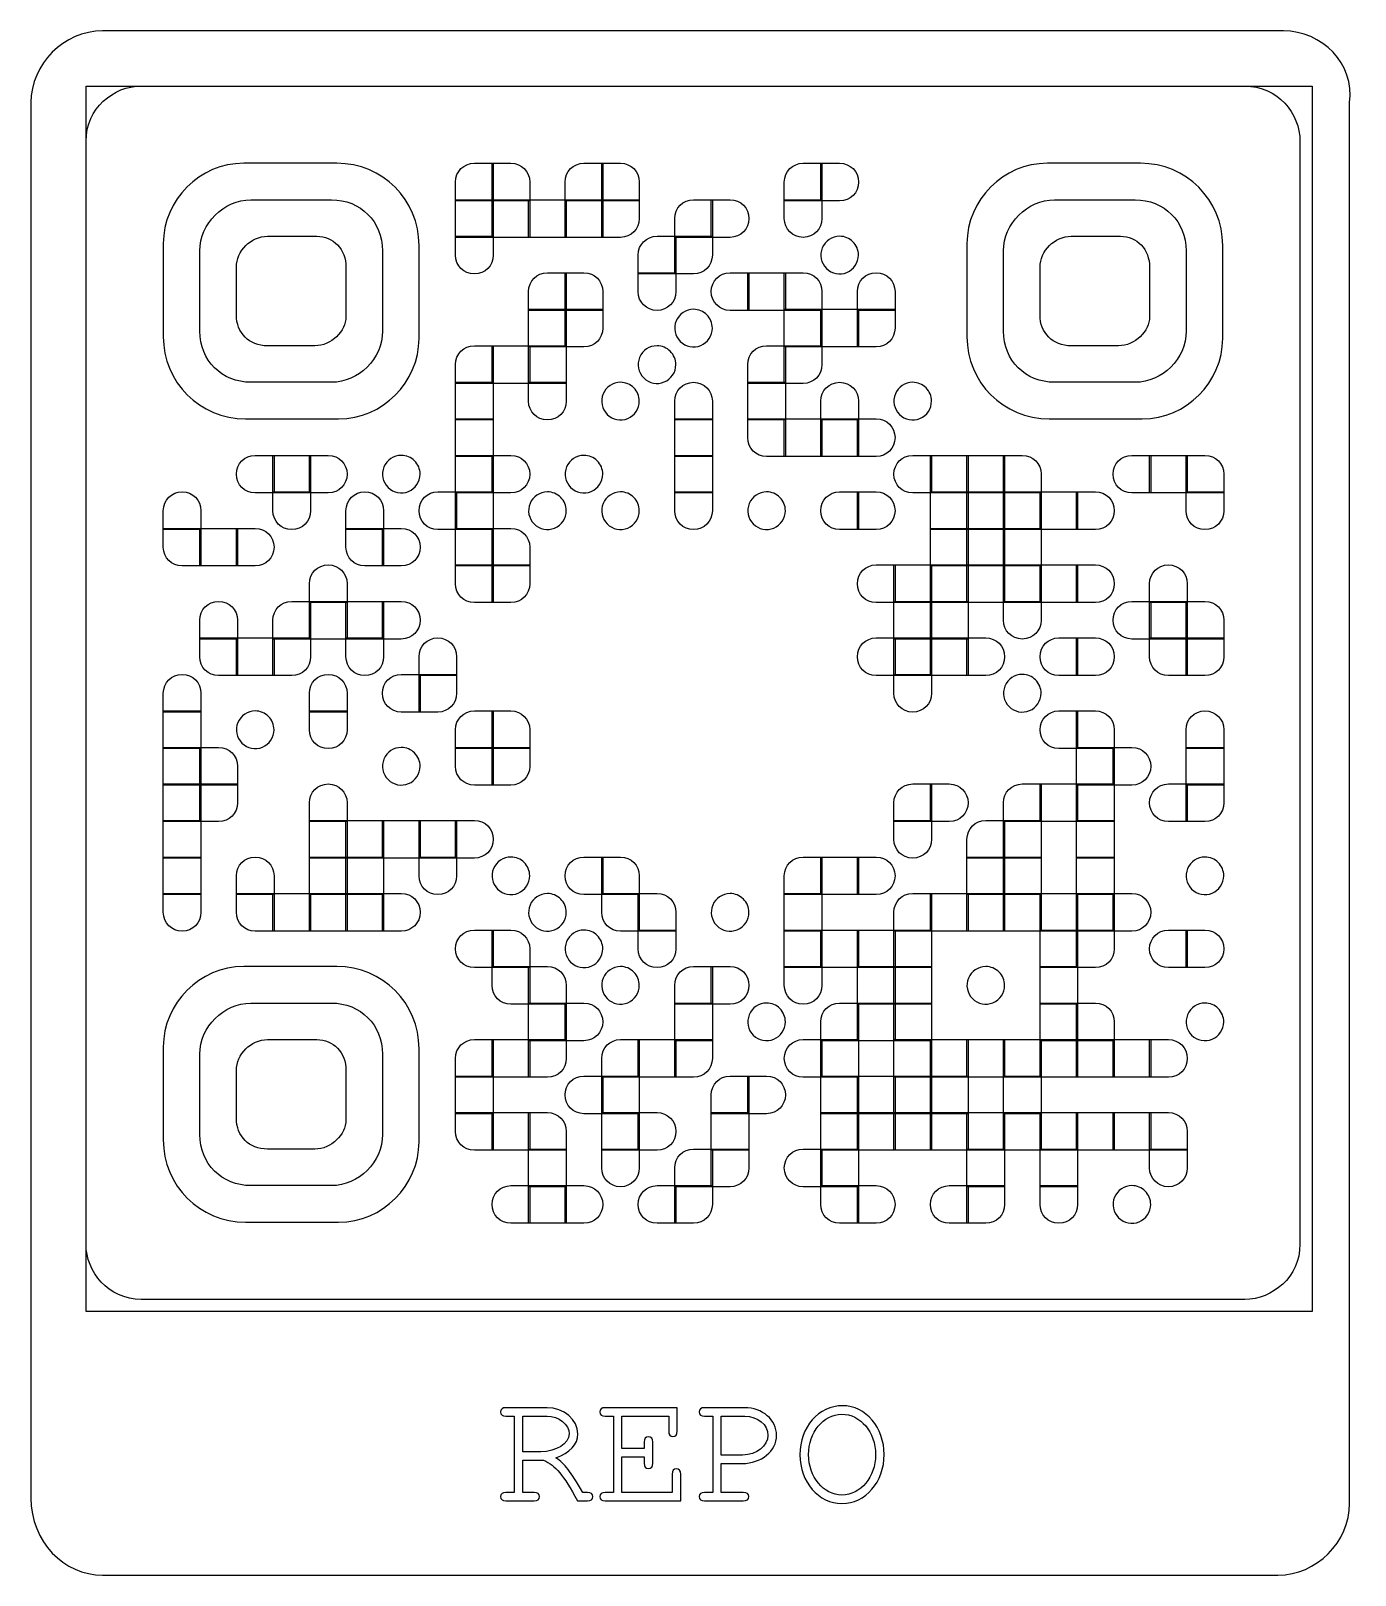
# Model space of a CAD drawing. Extents: x 0 to 37.9, y 0 to 44.3.
import ezdxf

# ---------------------------------------------------------------- set-up
doc = ezdxf.new("R2010")
doc.units = 0
doc.layers.get('0').update_dxf_attribs({"linetype": 'CONTINUOUS'})

msp = doc.modelspace()

# ---------------------------------------------------------------- linework, layer by layer
at = {"color": 7}
for points in [[(35.881211, 44.258717), (2.054871, 44.258717)], [(35.881211, 44.258717), (2.054871, 44.258717)], [(3.16134, 42.678047), (34.774742, 42.678047)], [(3.16134, 42.678047), (34.774742, 42.678047)], [(0, 42.203846), (0, 2.212893)], [(0, 42.203846), (0, 2.212893)], [(37.778015, 2.054826), (37.778015, 42.203846)], [(37.778015, 2.054826), (37.778015, 42.203846)], [(1.58067, 9.483975), (1.58067, 41.097377)], [(1.58067, 9.483975), (1.58067, 41.097377)], [(36.355412, 41.097377), (36.355412, 9.483975)], [(36.355412, 41.097377), (36.355412, 9.483975)], [(8.764533, 40.465113), (6.095929, 40.465113)], [(12.704649, 40.465113), (13.243602, 40.465113), (13.243602, 39.387207)], [(14.290113, 39.387207), (13.212207, 39.387207), (13.212207, 40.465113), (13.75116, 40.465113)], [(15.844183, 40.465113), (16.383136, 40.465113), (16.383136, 39.387207)], [(17.429647, 39.387207), (16.351741, 39.387207), (16.351741, 40.465113), (16.890694, 40.465113)], [(22.123252, 40.465113), (22.662205, 40.465113), (22.662205, 39.387207)], [(23.169763, 39.387207), (22.63081, 39.387207), (22.63081, 40.465113), (23.169763, 40.465113)], [(31.787785, 40.465113), (29.119181, 40.465113)], [(13.243602, 39.387207), (12.165696, 39.387207), (12.165696, 39.92616)], [(14.290113, 39.92616), (14.290113, 39.387207)], [(16.383136, 39.387207), (15.30523, 39.387207), (15.30523, 39.92616)], [(17.429647, 39.92616), (17.429647, 39.387207)], [(22.662205, 39.387207), (21.584299, 39.387207), (21.584299, 39.92616)], [(6.305231, 39.418602), (8.607557, 39.418602)], [(16.890694, 38.340695), (16.351741, 38.340695), (16.351741, 39.418602), (17.429647, 39.418602), (17.429647, 38.879649)], [(18.983717, 39.418602), (19.52267, 39.418602), (19.52267, 38.340695)], [(20.030229, 38.340695), (19.491276, 38.340695), (19.491276, 39.418602), (20.030229, 39.418602)], [(21.584299, 38.879649), (21.584299, 39.418602), (22.662205, 39.418602), (22.662205, 38.879649)], [(29.328483, 39.418602), (31.630808, 39.418602)], [(19.52267, 38.340695), (18.444764, 38.340695), (18.444764, 38.879649)], [(3.793604, 38.162788), (3.793604, 35.494184)], [(6.776162, 38.37209), (8.188952, 38.37209)], [(11.119184, 35.441858), (11.119184, 38.110462)], [(12.165696, 37.833137), (12.165696, 38.37209), (13.243602, 38.37209), (13.243602, 37.833137)], [(17.937206, 38.37209), (18.476159, 38.37209), (18.476159, 37.294184)], [(18.983717, 37.294184), (18.444764, 37.294184), (18.444764, 38.37209), (19.52267, 38.37209), (19.52267, 37.833137)], [(26.816856, 38.162788), (26.816856, 35.494184)], [(29.799413, 38.37209), (31.212204, 38.37209)], [(34.142436, 35.441858), (34.142436, 38.110462)], [(4.840115, 35.65116), (4.840115, 37.953486)], [(10.072673, 37.953486), (10.072673, 35.65116)], [(18.476159, 37.294184), (17.398253, 37.294184), (17.398253, 37.833137)], [(27.863367, 35.65116), (27.863367, 37.953486)], [(33.095925, 37.953486), (33.095925, 35.65116)], [(5.886627, 36.12209), (5.886627, 37.482555)], [(9.026161, 37.482555), (9.026161, 36.069765)], [(14.797672, 37.325579), (15.336625, 37.325579), (15.336625, 36.247673)], [(16.383136, 36.247673), (15.30523, 36.247673), (15.30523, 37.325579), (15.844183, 37.325579)], [(17.398253, 36.786626), (17.398253, 37.325579), (18.476159, 37.325579), (18.476159, 36.786626)], [(20.030229, 37.325579), (20.569182, 37.325579), (20.569182, 36.247673)], [(22.662205, 36.247673), (21.584299, 36.247673), (21.584299, 37.325579), (22.123252, 37.325579)], [(28.909879, 36.12209), (28.909879, 37.482555)], [(32.049413, 37.482555), (32.049413, 36.069765)], [(15.336625, 36.247673), (14.258718, 36.247673), (14.258718, 36.786626)], [(16.383136, 36.786626), (16.383136, 36.247673)], [(22.662205, 36.786626), (22.662205, 36.247673)], [(24.755228, 36.247673), (23.677321, 36.247673), (23.677321, 36.786626)], [(24.755228, 36.786626), (24.755228, 36.247673)], [(15.844183, 35.201161), (15.30523, 35.201161), (15.30523, 36.279067), (16.383136, 36.279067), (16.383136, 35.740114)], [(20.569182, 36.247673), (20.030229, 36.247673)], [(24.216275, 35.201161), (23.677321, 35.201161), (23.677321, 36.279067), (24.755228, 36.279067), (24.755228, 35.740114)], [(8.136627, 35.232556), (6.776162, 35.232556)], [(12.704649, 35.232556), (13.243602, 35.232556), (13.243602, 34.15465)], [(21.07674, 35.232556), (21.615693, 35.232556), (21.615693, 34.15465)], [(22.123252, 34.15465), (21.584299, 34.15465), (21.584299, 35.232556), (22.662205, 35.232556), (22.662205, 34.693603)], [(31.159878, 35.232556), (29.799413, 35.232556)], [(13.243602, 34.15465), (12.165696, 34.15465), (12.165696, 34.693603)], [(21.615693, 34.15465), (20.537787, 34.15465), (20.537787, 34.693603)], [(8.607557, 34.186044), (6.305231, 34.186044)], [(14.258718, 33.647091), (14.258718, 34.186044), (15.336625, 34.186044), (15.336625, 33.647091)], [(31.630808, 34.186044), (29.328483, 34.186044)], [(19.52267, 33.108138), (18.444764, 33.108138), (18.444764, 33.647091)], [(19.52267, 33.647091), (19.52267, 33.108138)], [(23.708716, 33.108138), (22.63081, 33.108138), (22.63081, 33.647091)], [(23.708716, 33.647091), (23.708716, 33.108138)], [(6.148255, 33.139533), (8.816859, 33.139533)], [(20.537787, 32.60058), (20.537787, 33.139533), (21.615693, 33.139533), (21.615693, 32.061627)], [(24.216275, 32.061627), (23.677321, 32.061627), (23.677321, 33.139533), (24.216275, 33.139533)], [(29.171507, 33.139533), (31.840111, 33.139533)], [(6.42558, 32.093021), (6.964533, 32.093021), (6.964533, 31.015115)], [(8.518603, 31.015115), (7.97965, 31.015115), (7.97965, 32.093021), (8.518603, 32.093021)], [(13.75116, 31.015115), (13.212207, 31.015115), (13.212207, 32.093021), (13.75116, 32.093021)], [(21.615693, 32.061627), (21.07674, 32.061627)], [(25.262786, 32.093021), (25.801739, 32.093021), (25.801739, 31.015115)], [(28.941273, 31.015115), (27.863367, 31.015115), (27.863367, 32.093021), (28.40232, 32.093021)], [(31.541855, 32.093021), (32.080808, 32.093021), (32.080808, 31.015115)], [(34.173831, 31.015115), (33.095925, 31.015115), (33.095925, 32.093021), (33.634878, 32.093021)], [(28.941273, 31.554068), (28.941273, 31.015115)], [(34.173831, 31.554068), (34.173831, 31.015115)], [(6.964533, 31.015115), (6.42558, 31.015115)], [(6.933138, 30.507557), (6.933138, 31.04651), (8.011044, 31.04651), (8.011044, 30.507557)], [(11.658137, 31.04651), (12.19709, 31.04651), (12.19709, 29.968604)], [(18.444764, 30.507557), (18.444764, 31.04651), (19.52267, 31.04651), (19.52267, 30.507557)], [(23.169763, 31.04651), (23.708716, 31.04651), (23.708716, 29.968604)], [(24.216275, 29.968604), (23.677321, 29.968604), (23.677321, 31.04651), (24.216275, 31.04651)], [(25.801739, 31.015115), (25.262786, 31.015115)], [(30.495343, 29.968604), (29.95639, 29.968604), (29.95639, 31.04651), (30.495343, 31.04651)], [(32.080808, 31.015115), (31.541855, 31.015115)], [(33.095925, 30.507557), (33.095925, 31.04651), (34.173831, 31.04651), (34.173831, 30.507557)], [(4.87151, 29.968604), (3.793604, 29.968604), (3.793604, 30.507557)], [(4.87151, 30.507557), (4.87151, 29.968604)], [(10.104067, 29.968604), (9.026161, 29.968604), (9.026161, 30.507557)], [(10.104067, 30.507557), (10.104067, 29.968604)], [(3.793604, 29.461045), (3.793604, 29.999999), (4.87151, 29.999999), (4.87151, 28.922092)], [(6.42558, 28.922092), (5.886627, 28.922092), (5.886627, 29.999999), (6.42558, 29.999999)], [(9.026161, 29.461045), (9.026161, 29.999999), (10.104067, 29.999999), (10.104067, 28.922092)], [(10.611626, 28.922092), (10.072673, 28.922092), (10.072673, 29.999999), (10.611626, 29.999999)], [(12.19709, 29.968604), (11.658137, 29.968604)], [(14.290113, 28.922092), (13.212207, 28.922092), (13.212207, 29.999999), (13.75116, 29.999999)], [(23.708716, 29.968604), (23.169763, 29.968604)], [(14.290113, 29.461045), (14.290113, 28.922092)], [(4.87151, 28.922092), (4.332557, 28.922092)], [(10.104067, 28.922092), (9.565114, 28.922092)], [(12.165696, 28.414534), (12.165696, 28.953487), (13.243602, 28.953487), (13.243602, 27.875581)], [(13.75116, 27.875581), (13.212207, 27.875581), (13.212207, 28.953487), (14.290113, 28.953487), (14.290113, 28.414534)], [(24.216275, 28.953487), (24.755228, 28.953487), (24.755228, 27.875581)], [(30.495343, 27.875581), (29.95639, 27.875581), (29.95639, 28.953487), (30.495343, 28.953487)], [(9.057556, 27.875581), (7.97965, 27.875581), (7.97965, 28.414534)], [(9.057556, 28.414534), (9.057556, 27.875581)], [(33.127319, 27.875581), (32.049413, 27.875581), (32.049413, 28.414534)], [(33.127319, 28.414534), (33.127319, 27.875581)], [(7.472091, 27.906976), (8.011044, 27.906976), (8.011044, 26.82907)], [(10.611626, 26.82907), (10.072673, 26.82907), (10.072673, 27.906976), (10.611626, 27.906976)], [(27.863367, 27.368023), (27.863367, 27.906976), (28.941273, 27.906976), (28.941273, 27.368023)], [(31.541855, 27.906976), (32.080808, 27.906976), (32.080808, 26.82907)], [(34.173831, 26.82907), (33.095925, 26.82907), (33.095925, 27.906976), (33.634878, 27.906976)], [(13.243602, 27.875581), (12.704649, 27.875581)], [(24.755228, 27.875581), (24.216275, 27.875581)], [(5.918022, 26.82907), (4.840115, 26.82907), (4.840115, 27.368023)], [(5.918022, 27.368023), (5.918022, 26.82907)], [(8.011044, 26.82907), (6.933138, 26.82907), (6.933138, 27.368023)], [(34.173831, 27.368023), (34.173831, 26.82907)], [(4.840115, 26.321511), (4.840115, 26.860464), (5.918022, 26.860464), (5.918022, 25.782558)], [(7.472091, 25.782558), (6.933138, 25.782558), (6.933138, 26.860464), (8.011044, 26.860464), (8.011044, 26.321511)], [(9.026161, 26.321511), (9.026161, 26.860464), (10.104067, 26.860464), (10.104067, 26.321511)], [(24.216275, 26.860464), (24.755228, 26.860464), (24.755228, 25.782558)], [(27.355809, 25.782558), (26.816856, 25.782558), (26.816856, 26.860464), (27.355809, 26.860464)], [(29.448832, 26.860464), (29.987785, 26.860464), (29.987785, 25.782558)], [(30.495343, 25.782558), (29.95639, 25.782558), (29.95639, 26.860464), (30.495343, 26.860464)], [(32.080808, 26.82907), (31.541855, 26.82907)], [(32.049413, 26.321511), (32.049413, 26.860464), (33.127319, 26.860464), (33.127319, 25.782558)], [(33.634878, 25.782558), (33.095925, 25.782558), (33.095925, 26.860464), (34.173831, 26.860464), (34.173831, 26.321511)], [(12.19709, 25.782558), (11.119184, 25.782558), (11.119184, 26.321511)], [(12.19709, 26.321511), (12.19709, 25.782558)], [(5.918022, 25.782558), (5.379068, 25.782558)], [(10.611626, 25.813953), (11.150579, 25.813953), (11.150579, 24.736047)], [(11.658137, 24.736047), (11.119184, 24.736047), (11.119184, 25.813953), (12.19709, 25.813953), (12.19709, 25.275)], [(24.755228, 25.782558), (24.216275, 25.782558)], [(24.723833, 25.275), (24.723833, 25.813953), (25.801739, 25.813953), (25.801739, 25.275)], [(29.987785, 25.782558), (29.448832, 25.782558)], [(33.127319, 25.782558), (32.588366, 25.782558)], [(4.87151, 24.736047), (3.793604, 24.736047), (3.793604, 25.275)], [(4.87151, 25.275), (4.87151, 24.736047)], [(9.057556, 24.736047), (7.97965, 24.736047), (7.97965, 25.275)], [(9.057556, 25.275), (9.057556, 24.736047)], [(7.97965, 24.228488), (7.97965, 24.767441), (9.057556, 24.767441), (9.057556, 24.228488)], [(11.150579, 24.736047), (10.611626, 24.736047)], [(12.704649, 24.767441), (13.243602, 24.767441), (13.243602, 23.689535)], [(14.290113, 23.689535), (13.212207, 23.689535), (13.212207, 24.767441), (13.75116, 24.767441)], [(29.448832, 24.767441), (29.987785, 24.767441), (29.987785, 23.689535)], [(31.034296, 23.689535), (29.95639, 23.689535), (29.95639, 24.767441), (30.495343, 24.767441)], [(13.243602, 23.689535), (12.165696, 23.689535), (12.165696, 24.228488)], [(14.290113, 24.228488), (14.290113, 23.689535)], [(31.034296, 24.228488), (31.034296, 23.689535)], [(34.173831, 23.689535), (33.095925, 23.689535), (33.095925, 24.228488)], [(34.173831, 24.228488), (34.173831, 23.689535)], [(5.918022, 22.643024), (4.840115, 22.643024), (4.840115, 23.72093), (5.379068, 23.72093)], [(12.165696, 23.181977), (12.165696, 23.72093), (13.243602, 23.72093), (13.243602, 22.643024)], [(13.75116, 22.643024), (13.212207, 22.643024), (13.212207, 23.72093), (14.290113, 23.72093), (14.290113, 23.181977)], [(29.987785, 23.689535), (29.448832, 23.689535)], [(31.541855, 22.643024), (31.002902, 22.643024), (31.002902, 23.72093), (31.541855, 23.72093)], [(5.918022, 23.181977), (5.918022, 22.643024)], [(5.379068, 21.596512), (4.840115, 21.596512), (4.840115, 22.674418), (5.918022, 22.674418), (5.918022, 22.135465)], [(13.243602, 22.643024), (12.704649, 22.643024)], [(25.262786, 22.674418), (25.801739, 22.674418), (25.801739, 21.596512)], [(26.309297, 21.596512), (25.770344, 21.596512), (25.770344, 22.674418), (26.309297, 22.674418)], [(28.40232, 22.674418), (28.941273, 22.674418), (28.941273, 21.596512)], [(32.588366, 22.674418), (33.127319, 22.674418), (33.127319, 21.596512)], [(33.634878, 21.596512), (33.095925, 21.596512), (33.095925, 22.674418), (34.173831, 22.674418), (34.173831, 22.135465)], [(9.057556, 21.596512), (7.97965, 21.596512), (7.97965, 22.135465)], [(9.057556, 22.135465), (9.057556, 21.596512)], [(25.801739, 21.596512), (24.723833, 21.596512), (24.723833, 22.135465)], [(28.941273, 21.596512), (27.863367, 21.596512), (27.863367, 22.135465)], [(12.704649, 20.550001), (12.165696, 20.550001), (12.165696, 21.627907), (12.704649, 21.627907)], [(24.723833, 21.088954), (24.723833, 21.627907), (25.801739, 21.627907), (25.801739, 21.088954)], [(27.355809, 21.627907), (27.894762, 21.627907), (27.894762, 20.550001)], [(33.127319, 21.596512), (32.588366, 21.596512)], [(27.894762, 20.550001), (26.816856, 20.550001), (26.816856, 21.088954)], [(11.119184, 20.042442), (11.119184, 20.581396), (12.19709, 20.581396), (12.19709, 20.042442)], [(15.844183, 20.581396), (16.383136, 20.581396), (16.383136, 19.503489)], [(17.429647, 19.503489), (16.351741, 19.503489), (16.351741, 20.581396), (16.890694, 20.581396)], [(22.123252, 20.581396), (22.662205, 20.581396), (22.662205, 19.503489)], [(24.216275, 19.503489), (23.677321, 19.503489), (23.677321, 20.581396), (24.216275, 20.581396)], [(6.964533, 19.503489), (5.886627, 19.503489), (5.886627, 20.042442)], [(6.964533, 20.042442), (6.964533, 19.503489)], [(17.429647, 20.042442), (17.429647, 19.503489)], [(22.662205, 19.503489), (21.584299, 19.503489), (21.584299, 20.042442)], [(3.793604, 18.995931), (3.793604, 19.534884), (4.87151, 19.534884), (4.87151, 18.995931)], [(5.886627, 18.995931), (5.886627, 19.534884), (6.964533, 19.534884), (6.964533, 18.456978)], [(10.611626, 18.456978), (10.072673, 18.456978), (10.072673, 19.534884), (10.611626, 19.534884)], [(16.383136, 19.503489), (15.844183, 19.503489)], [(16.351741, 18.995931), (16.351741, 19.534884), (17.429647, 19.534884), (17.429647, 18.456978)], [(18.476159, 18.456978), (17.398253, 18.456978), (17.398253, 19.534884), (17.937206, 19.534884)], [(25.262786, 19.534884), (25.801739, 19.534884), (25.801739, 18.456978)], [(31.541855, 18.456978), (31.002902, 18.456978), (31.002902, 19.534884), (31.541855, 19.534884)], [(18.476159, 18.995931), (18.476159, 18.456978)], [(25.801739, 18.456978), (24.723833, 18.456978), (24.723833, 18.995931)], [(6.964533, 18.456978), (6.42558, 18.456978)], [(12.704649, 18.488373), (13.243602, 18.488373), (13.243602, 17.410467)], [(14.290113, 17.410467), (13.212207, 17.410467), (13.212207, 18.488373), (13.75116, 18.488373)], [(17.429647, 18.456978), (16.890694, 18.456978)], [(17.398253, 17.94942), (17.398253, 18.488373), (18.476159, 18.488373), (18.476159, 17.94942)], [(30.495343, 17.410467), (29.95639, 17.410467), (29.95639, 18.488373), (31.034296, 18.488373), (31.034296, 17.94942)], [(32.588366, 18.488373), (33.127319, 18.488373), (33.127319, 17.410467)], [(33.634878, 17.410467), (33.095925, 17.410467), (33.095925, 18.488373), (33.634878, 18.488373)], [(14.290113, 17.94942), (14.290113, 17.410467)], [(8.764533, 17.441861), (6.095929, 17.441861)], [(13.243602, 17.410467), (12.704649, 17.410467)], [(13.212207, 16.902908), (13.212207, 17.441861), (14.290113, 17.441861), (14.290113, 16.363955)], [(15.336625, 16.363955), (14.258718, 16.363955), (14.258718, 17.441861), (14.797672, 17.441861)], [(18.983717, 17.441861), (19.52267, 17.441861), (19.52267, 16.363955)], [(20.030229, 16.363955), (19.491276, 16.363955), (19.491276, 17.441861), (20.030229, 17.441861)], [(21.584299, 16.902908), (21.584299, 17.441861), (22.662205, 17.441861), (22.662205, 16.902908)], [(33.127319, 17.410467), (32.588366, 17.410467)], [(15.336625, 16.902908), (15.336625, 16.363955)], [(19.52267, 16.363955), (18.444764, 16.363955), (18.444764, 16.902908)], [(6.305231, 16.39535), (8.607557, 16.39535)], [(15.844183, 15.317444), (15.30523, 15.317444), (15.30523, 16.39535), (15.844183, 16.39535)], [(23.169763, 16.39535), (23.708716, 16.39535), (23.708716, 15.317444)], [(31.034296, 15.317444), (29.95639, 15.317444), (29.95639, 16.39535), (30.495343, 16.39535)], [(14.290113, 16.363955), (13.75116, 16.363955)], [(23.708716, 15.317444), (22.63081, 15.317444), (22.63081, 15.856397)], [(31.034296, 15.856397), (31.034296, 15.317444)], [(3.793604, 15.139536), (3.793604, 12.470932)], [(6.776162, 15.348838), (8.188952, 15.348838)], [(11.119184, 12.418606), (11.119184, 15.08721)], [(12.704649, 15.348838), (13.243602, 15.348838), (13.243602, 14.270932)], [(14.797672, 14.270932), (14.258718, 14.270932), (14.258718, 15.348838), (15.336625, 15.348838), (15.336625, 14.809885)], [(16.890694, 15.348838), (17.429647, 15.348838), (17.429647, 14.270932)], [(18.983717, 14.270932), (18.444764, 14.270932), (18.444764, 15.348838), (19.52267, 15.348838), (19.52267, 14.809885)], [(22.123252, 15.348838), (22.662205, 15.348838), (22.662205, 14.270932)], [(32.588366, 14.270932), (32.049413, 14.270932), (32.049413, 15.348838), (32.588366, 15.348838)], [(4.840115, 12.627909), (4.840115, 14.930234)], [(10.072673, 14.930234), (10.072673, 12.627909)], [(13.243602, 14.270932), (12.165696, 14.270932), (12.165696, 14.809885)], [(17.429647, 14.270932), (16.351741, 14.270932), (16.351741, 14.809885)], [(5.886627, 13.098839), (5.886627, 14.459304)], [(9.026161, 14.459304), (9.026161, 13.046513)], [(15.844183, 14.302327), (16.383136, 14.302327), (16.383136, 13.224421)], [(20.030229, 14.302327), (20.569182, 14.302327), (20.569182, 13.224421)], [(21.07674, 13.224421), (20.537787, 13.224421), (20.537787, 14.302327), (21.07674, 14.302327)], [(22.662205, 14.270932), (22.123252, 14.270932)], [(20.569182, 13.224421), (19.491276, 13.224421), (19.491276, 13.763374)], [(12.165696, 12.716862), (12.165696, 13.255815), (13.243602, 13.255815), (13.243602, 12.177909)], [(15.336625, 12.177909), (14.258718, 12.177909), (14.258718, 13.255815), (14.797672, 13.255815)], [(16.383136, 13.224421), (15.844183, 13.224421)], [(17.937206, 12.177909), (17.398253, 12.177909), (17.398253, 13.255815), (17.937206, 13.255815)], [(33.127319, 12.177909), (32.049413, 12.177909), (32.049413, 13.255815), (32.588366, 13.255815)], [(15.336625, 12.716862), (15.336625, 12.177909)], [(33.127319, 12.716862), (33.127319, 12.177909)], [(8.136627, 12.209304), (6.776162, 12.209304)], [(13.243602, 12.177909), (12.704649, 12.177909)], [(16.351741, 11.670351), (16.351741, 12.209304), (17.429647, 12.209304), (17.429647, 11.670351)], [(18.983717, 12.209304), (19.52267, 12.209304), (19.52267, 11.131398)], [(20.030229, 11.131398), (19.491276, 11.131398), (19.491276, 12.209304), (20.569182, 12.209304), (20.569182, 11.670351)], [(22.123252, 12.209304), (22.662205, 12.209304), (22.662205, 11.131398)], [(32.049413, 11.670351), (32.049413, 12.209304), (33.127319, 12.209304), (33.127319, 11.670351)], [(19.52267, 11.131398), (18.444764, 11.131398), (18.444764, 11.670351)], [(8.607557, 11.162792), (6.305231, 11.162792)], [(13.75116, 11.162792), (14.290113, 11.162792), (14.290113, 10.084886)], [(15.844183, 10.084886), (15.30523, 10.084886), (15.30523, 11.162792), (15.844183, 11.162792)], [(17.937206, 11.162792), (18.476159, 11.162792), (18.476159, 10.084886)], [(18.983717, 10.084886), (18.444764, 10.084886), (18.444764, 11.162792), (19.52267, 11.162792), (19.52267, 10.623839)], [(22.662205, 11.131398), (22.123252, 11.131398)], [(22.63081, 10.623839), (22.63081, 11.162792), (23.708716, 11.162792), (23.708716, 10.084886)], [(24.216275, 10.084886), (23.677321, 10.084886), (23.677321, 11.162792), (24.216275, 11.162792)], [(26.309297, 11.162792), (26.84825, 11.162792), (26.84825, 10.084886)], [(27.355809, 10.084886), (26.816856, 10.084886), (26.816856, 11.162792), (27.894762, 11.162792), (27.894762, 10.623839)], [(28.909879, 10.623839), (28.909879, 11.162792), (29.987785, 11.162792), (29.987785, 10.623839)], [(6.148255, 10.116281), (8.816859, 10.116281)], [(14.290113, 10.084886), (13.75116, 10.084886)], [(18.476159, 10.084886), (17.937206, 10.084886)], [(23.708716, 10.084886), (23.169763, 10.084886)], [(26.84825, 10.084886), (26.309297, 10.084886)], [(34.774742, 7.903305), (3.16134, 7.903305)], [(34.774742, 7.903305), (3.16134, 7.903305)], [(14.790308, 4.797569), (13.609547, 4.797569)], [(13.609547, 4.555727), (13.841906, 4.555727), (13.841906, 2.36966), (13.609547, 2.36966)], [(14.08849, 3.536194), (14.08849, 4.555727), (14.785566, 4.555727)], [(18.51753, 4.124204), (18.51753, 4.797569), (16.454755, 4.797569)], [(16.454755, 4.555727), (16.687114, 4.555727), (16.687114, 2.36966), (16.454755, 2.36966)], [(17.569128, 3.815973), (17.569128, 3.631035), (16.933698, 3.631035), (16.933698, 4.555727), (18.270945, 4.555727), (18.270945, 4.124204)], [(20.442788, 4.797569), (19.299963, 4.797569)], [(19.299963, 4.555727), (19.532322, 4.555727), (19.532322, 2.36966), (19.299963, 2.36966)], [(19.778906, 3.441354), (19.778906, 4.555727), (20.457014, 4.555727)], [(17.815712, 3.204254), (17.815712, 3.815973)], [(14.605369, 3.536194), (14.08849, 3.536194)], [(14.08849, 3.294352), (14.685984, 3.294352)], [(14.415689, 2.36966), (14.08849, 2.36966), (14.08849, 3.294352)], [(16.933698, 3.389192), (17.569128, 3.389192), (17.569128, 3.204254)], [(18.370527, 2.896023), (18.370527, 2.36966), (16.933698, 2.36966), (16.933698, 3.389192)], [(20.390626, 3.441354), (19.778906, 3.441354)], [(19.778906, 3.199512), (20.376399, 3.199512)], [(20.409594, 2.36966), (19.778906, 2.36966), (19.778906, 3.199512)], [(16.454755, 2.127817), (18.617112, 2.127817), (18.617112, 2.896023)], [(15.942616, 2.36966), (15.814582, 2.36966)], [(13.609547, 2.127817), (14.415689, 2.127817)], [(15.662838, 2.127817), (15.942616, 2.127817)], [(19.299963, 2.127817), (20.409594, 2.127817)], [(2.054871, -0.000045), (35.723144, -0.000045)], [(2.054871, -0.000045), (35.723144, -0.000045)]]:
    msp.add_lwpolyline(points, dxfattribs=at)
for points in [[(35.881211, 44.258717)], [(35.881211, 44.258717)], [(1.580668, 42.678049), (36.703126, 42.678049), (36.703126, 7.555591), (1.580668, 7.555591)], [(23.708716, 39.92616)], [(12.165696, 39.418602), (13.243602, 39.418602), (13.243602, 38.340695), (12.165696, 38.340695)], [(13.212207, 39.418602), (14.290113, 39.418602), (14.290113, 38.340695), (13.212207, 38.340695)], [(14.258718, 39.418602), (15.336625, 39.418602), (15.336625, 38.340695), (14.258718, 38.340695)], [(15.30523, 39.418602), (16.383136, 39.418602), (16.383136, 38.340695), (15.30523, 38.340695)], [(23.169763, 39.387207)], [(20.569182, 38.879649)], [(16.890694, 38.340695)], [(20.030229, 38.340695)], [(22.123252, 38.340695)], [(22.123252, 38.340695)], [(23.169763, 38.37209)], [(10.072673, 37.953486)], [(33.095925, 37.953486)], [(9.026161, 37.482555)], [(12.704649, 37.294184)], [(12.704649, 37.294184)], [(18.983717, 37.294184)], [(20.537787, 37.325579), (21.615693, 37.325579), (21.615693, 36.247673), (20.537787, 36.247673)], [(24.216275, 37.325579)], [(32.049413, 37.482555)], [(19.491276, 36.786626)], [(14.258718, 36.279067), (15.336625, 36.279067), (15.336625, 35.201161), (14.258718, 35.201161)], [(17.937206, 36.247673)], [(17.937206, 36.247673)], [(18.983717, 36.279067)], [(21.584299, 36.279067), (22.662205, 36.279067), (22.662205, 35.201161), (21.584299, 35.201161)], [(22.63081, 36.279067), (23.708716, 36.279067), (23.708716, 35.201161), (22.63081, 35.201161)], [(13.212207, 35.232556), (14.290113, 35.232556), (14.290113, 34.15465), (13.212207, 34.15465)], [(14.258718, 35.232556), (15.336625, 35.232556), (15.336625, 34.15465), (14.258718, 34.15465)], [(15.844183, 35.201161)], [(17.937206, 35.232556)], [(24.216275, 35.201161)], [(12.165696, 34.186044), (13.243602, 34.186044), (13.243602, 33.108138), (12.165696, 33.108138)], [(16.890694, 34.186044)], [(18.983717, 34.186044)], [(20.537787, 34.186044), (21.615693, 34.186044), (21.615693, 33.108138), (20.537787, 33.108138)], [(22.123252, 34.15465)], [(23.169763, 34.186044)], [(25.262786, 34.186044)], [(6.148255, 33.139533)], [(12.165696, 33.139533), (13.243602, 33.139533), (13.243602, 32.061627), (12.165696, 32.061627)], [(14.797672, 33.108138)], [(14.797672, 33.108138)], [(18.444764, 33.139533), (19.52267, 33.139533), (19.52267, 32.061627), (18.444764, 32.061627)], [(21.584299, 33.139533), (22.662205, 33.139533), (22.662205, 32.061627), (21.584299, 32.061627)], [(22.63081, 33.139533), (23.708716, 33.139533), (23.708716, 32.061627), (22.63081, 32.061627)], [(29.171507, 33.139533)], [(24.755228, 32.60058)], [(6.933138, 32.093021), (8.011044, 32.093021), (8.011044, 31.015115), (6.933138, 31.015115)], [(10.611626, 32.093021)], [(12.165696, 32.093021), (13.243602, 32.093021), (13.243602, 31.015115), (12.165696, 31.015115)], [(15.844183, 32.093021)], [(18.444764, 32.093021), (19.52267, 32.093021), (19.52267, 31.015115), (18.444764, 31.015115)], [(24.216275, 32.061627)], [(25.770344, 32.093021), (26.84825, 32.093021), (26.84825, 31.015115), (25.770344, 31.015115)], [(26.816856, 32.093021), (27.894762, 32.093021), (27.894762, 31.015115), (26.816856, 31.015115)], [(32.049413, 32.093021), (33.127319, 32.093021), (33.127319, 31.015115), (32.049413, 31.015115)], [(5.886627, 31.554068)], [(9.057556, 31.554068)], [(14.290113, 31.554068)], [(24.723833, 31.554068)], [(31.002902, 31.554068)], [(4.332557, 31.04651)], [(8.518603, 31.015115)], [(9.565114, 31.04651)], [(12.165696, 31.04651), (13.243602, 31.04651), (13.243602, 29.968604), (12.165696, 29.968604)], [(13.75116, 31.015115)], [(14.797672, 31.04651)], [(16.890694, 31.04651)], [(21.07674, 31.04651)], [(25.770344, 31.04651), (26.84825, 31.04651), (26.84825, 29.968604), (25.770344, 29.968604)], [(26.816856, 31.04651), (27.894762, 31.04651), (27.894762, 29.968604), (26.816856, 29.968604)], [(27.863367, 31.04651), (28.941273, 31.04651), (28.941273, 29.968604), (27.863367, 29.968604)], [(28.909879, 31.04651), (29.987785, 31.04651), (29.987785, 29.968604), (28.909879, 29.968604)], [(11.119184, 30.507557)], [(22.63081, 30.507557)], [(24.755228, 30.507557)], [(31.034296, 30.507557)], [(4.840115, 29.999999), (5.918022, 29.999999), (5.918022, 28.922092), (4.840115, 28.922092)], [(7.472091, 29.968604)], [(7.472091, 29.968604)], [(12.165696, 29.999999), (13.243602, 29.999999), (13.243602, 28.922092), (12.165696, 28.922092)], [(18.983717, 29.968604)], [(18.983717, 29.968604)], [(24.216275, 29.968604)], [(25.770344, 29.999999), (26.84825, 29.999999), (26.84825, 28.922092), (25.770344, 28.922092)], [(26.816856, 29.999999), (27.894762, 29.999999), (27.894762, 28.922092), (26.816856, 28.922092)], [(27.863367, 29.999999), (28.941273, 29.999999), (28.941273, 28.922092), (27.863367, 28.922092)], [(30.495343, 29.968604)], [(33.634878, 29.968604)], [(33.634878, 29.968604)], [(6.964533, 29.461045)], [(11.150579, 29.461045)], [(6.42558, 28.922092)], [(8.518603, 28.953487)], [(10.611626, 28.922092)], [(24.723833, 28.953487), (25.801739, 28.953487), (25.801739, 27.875581), (24.723833, 27.875581)], [(25.770344, 28.953487), (26.84825, 28.953487), (26.84825, 27.875581), (25.770344, 27.875581)], [(26.816856, 28.953487), (27.894762, 28.953487), (27.894762, 27.875581), (26.816856, 27.875581)], [(27.863367, 28.953487), (28.941273, 28.953487), (28.941273, 27.875581), (27.863367, 27.875581)], [(28.909879, 28.953487), (29.987785, 28.953487), (29.987785, 27.875581), (28.909879, 27.875581)], [(32.588366, 28.953487)], [(23.677321, 28.414534)], [(31.034296, 28.414534)], [(5.379068, 27.906976)], [(7.97965, 27.906976), (9.057556, 27.906976), (9.057556, 26.82907), (7.97965, 26.82907)], [(9.026161, 27.906976), (10.104067, 27.906976), (10.104067, 26.82907), (9.026161, 26.82907)], [(24.723833, 27.906976), (25.801739, 27.906976), (25.801739, 26.82907), (24.723833, 26.82907)], [(25.770344, 27.906976), (26.84825, 27.906976), (26.84825, 26.82907), (25.770344, 26.82907)], [(32.049413, 27.906976), (33.127319, 27.906976), (33.127319, 26.82907), (32.049413, 26.82907)], [(13.75116, 27.875581)], [(30.495343, 27.875581)], [(11.150579, 27.368023)], [(31.002902, 27.368023)], [(5.886627, 26.860464), (6.964533, 26.860464), (6.964533, 25.782558), (5.886627, 25.782558)], [(10.611626, 26.82907)], [(11.658137, 26.860464)], [(24.723833, 26.860464), (25.801739, 26.860464), (25.801739, 25.782558), (24.723833, 25.782558)], [(25.770344, 26.860464), (26.84825, 26.860464), (26.84825, 25.782558), (25.770344, 25.782558)], [(28.40232, 26.82907)], [(28.40232, 26.82907)], [(23.677321, 26.321511)], [(27.894762, 26.321511)], [(28.909879, 26.321511)], [(31.034296, 26.321511)], [(4.332557, 25.813953)], [(7.472091, 25.782558)], [(8.518603, 25.813953)], [(9.565114, 25.782558)], [(9.565114, 25.782558)], [(27.355809, 25.782558)], [(28.40232, 25.813953)], [(30.495343, 25.782558)], [(33.634878, 25.782558)], [(10.072673, 25.275)], [(3.793604, 24.767441), (4.87151, 24.767441), (4.87151, 23.689535), (3.793604, 23.689535)], [(6.42558, 24.767441)], [(11.658137, 24.736047)], [(25.262786, 24.736047)], [(25.262786, 24.736047)], [(33.634878, 24.767441)], [(28.909879, 24.228488)], [(3.793604, 23.72093), (4.87151, 23.72093), (4.87151, 22.643024), (3.793604, 22.643024)], [(8.518603, 23.689535)], [(8.518603, 23.689535)], [(10.611626, 23.72093)], [(29.95639, 23.72093), (31.034296, 23.72093), (31.034296, 22.643024), (29.95639, 22.643024)], [(33.095925, 23.72093), (34.173831, 23.72093), (34.173831, 22.643024), (33.095925, 22.643024)], [(32.080808, 23.181977)], [(3.793604, 22.674418), (4.87151, 22.674418), (4.87151, 21.596512), (3.793604, 21.596512)], [(8.518603, 22.674418)], [(13.75116, 22.643024)], [(28.909879, 22.674418), (29.987785, 22.674418), (29.987785, 21.596512), (28.909879, 21.596512)], [(29.95639, 22.674418), (31.034296, 22.674418), (31.034296, 21.596512), (29.95639, 21.596512)], [(31.541855, 22.643024)], [(26.84825, 22.135465)], [(32.049413, 22.135465)], [(3.793604, 21.627907), (4.87151, 21.627907), (4.87151, 20.550001), (3.793604, 20.550001)], [(5.379068, 21.596512)], [(7.97965, 21.627907), (9.057556, 21.627907), (9.057556, 20.550001), (7.97965, 20.550001)], [(9.026161, 21.627907), (10.104067, 21.627907), (10.104067, 20.550001), (9.026161, 20.550001)], [(10.072673, 21.627907), (11.150579, 21.627907), (11.150579, 20.550001), (10.072673, 20.550001)], [(11.119184, 21.627907), (12.19709, 21.627907), (12.19709, 20.550001), (11.119184, 20.550001)], [(26.309297, 21.596512)], [(27.863367, 21.627907), (28.941273, 21.627907), (28.941273, 20.550001), (27.863367, 20.550001)], [(29.95639, 21.627907), (31.034296, 21.627907), (31.034296, 20.550001), (29.95639, 20.550001)], [(33.634878, 21.596512)], [(13.243602, 21.088954)], [(3.793604, 20.581396), (4.87151, 20.581396), (4.87151, 19.503489), (3.793604, 19.503489)], [(6.42558, 20.581396)], [(7.97965, 20.581396), (9.057556, 20.581396), (9.057556, 19.503489), (7.97965, 19.503489)], [(9.026161, 20.581396), (10.104067, 20.581396), (10.104067, 19.503489), (9.026161, 19.503489)], [(12.704649, 20.550001)], [(13.75116, 20.581396)], [(22.63081, 20.581396), (23.708716, 20.581396), (23.708716, 19.503489), (22.63081, 19.503489)], [(25.262786, 20.550001)], [(25.262786, 20.550001)], [(26.816856, 20.581396), (27.894762, 20.581396), (27.894762, 19.503489), (26.816856, 19.503489)], [(27.863367, 20.581396), (28.941273, 20.581396), (28.941273, 19.503489), (27.863367, 19.503489)], [(29.95639, 20.581396), (31.034296, 20.581396), (31.034296, 19.503489), (29.95639, 19.503489)], [(33.634878, 20.581396)], [(15.30523, 20.042442)], [(24.755228, 20.042442)], [(6.933138, 19.534884), (8.011044, 19.534884), (8.011044, 18.456978), (6.933138, 18.456978)], [(7.97965, 19.534884), (9.057556, 19.534884), (9.057556, 18.456978), (7.97965, 18.456978)], [(9.026161, 19.534884), (10.104067, 19.534884), (10.104067, 18.456978), (9.026161, 18.456978)], [(11.658137, 19.503489)], [(11.658137, 19.503489)], [(14.797672, 19.534884)], [(20.030229, 19.534884)], [(21.584299, 19.534884), (22.662205, 19.534884), (22.662205, 18.456978), (21.584299, 18.456978)], [(24.216275, 19.503489)], [(25.770344, 19.534884), (26.84825, 19.534884), (26.84825, 18.456978), (25.770344, 18.456978)], [(26.816856, 19.534884), (27.894762, 19.534884), (27.894762, 18.456978), (26.816856, 18.456978)], [(27.863367, 19.534884), (28.941273, 19.534884), (28.941273, 18.456978), (27.863367, 18.456978)], [(28.909879, 19.534884), (29.987785, 19.534884), (29.987785, 18.456978), (28.909879, 18.456978)], [(29.95639, 19.534884), (31.034296, 19.534884), (31.034296, 18.456978), (29.95639, 18.456978)], [(11.150579, 18.995931)], [(32.080808, 18.995931)], [(4.332557, 18.456978)], [(4.332557, 18.456978)], [(10.611626, 18.456978)], [(15.844183, 18.488373)], [(21.584299, 18.488373), (22.662205, 18.488373), (22.662205, 17.410467), (21.584299, 17.410467)], [(22.63081, 18.488373), (23.708716, 18.488373), (23.708716, 17.410467), (22.63081, 17.410467)], [(23.677321, 18.488373), (24.755228, 18.488373), (24.755228, 17.410467), (23.677321, 17.410467)], [(24.723833, 18.488373), (25.801739, 18.488373), (25.801739, 17.410467), (24.723833, 17.410467)], [(28.909879, 18.488373), (29.987785, 18.488373), (29.987785, 17.410467), (28.909879, 17.410467)], [(31.541855, 18.456978)], [(12.165696, 17.94942)], [(32.049413, 17.94942)], [(34.173831, 17.94942)], [(16.890694, 17.441861)], [(17.937206, 17.410467)], [(17.937206, 17.410467)], [(23.677321, 17.441861), (24.755228, 17.441861), (24.755228, 16.363955), (23.677321, 16.363955)], [(24.723833, 17.441861), (25.801739, 17.441861), (25.801739, 16.363955), (24.723833, 16.363955)], [(27.355809, 17.441861)], [(28.909879, 17.441861), (29.987785, 17.441861), (29.987785, 16.363955), (28.909879, 16.363955)], [(30.495343, 17.410467)], [(33.634878, 17.410467)], [(20.569182, 16.902908)], [(14.258718, 16.39535), (15.336625, 16.39535), (15.336625, 15.317444), (14.258718, 15.317444)], [(18.444764, 16.39535), (19.52267, 16.39535), (19.52267, 15.317444), (18.444764, 15.317444)], [(21.07674, 16.39535)], [(23.677321, 16.39535), (24.755228, 16.39535), (24.755228, 15.317444), (23.677321, 15.317444)], [(24.723833, 16.39535), (25.801739, 16.39535), (25.801739, 15.317444), (24.723833, 15.317444)], [(28.909879, 16.39535), (29.987785, 16.39535), (29.987785, 15.317444), (28.909879, 15.317444)], [(33.634878, 16.39535)], [(20.030229, 16.363955)], [(22.123252, 16.363955)], [(22.123252, 16.363955)], [(16.383136, 15.856397)], [(13.212207, 15.348838), (14.290113, 15.348838), (14.290113, 14.270932), (13.212207, 14.270932)], [(15.844183, 15.317444)], [(17.398253, 15.348838), (18.476159, 15.348838), (18.476159, 14.270932), (17.398253, 14.270932)], [(22.63081, 15.348838), (23.708716, 15.348838), (23.708716, 14.270932), (22.63081, 14.270932)], [(24.723833, 15.348838), (25.801739, 15.348838), (25.801739, 14.270932), (24.723833, 14.270932)], [(25.770344, 15.348838), (26.84825, 15.348838), (26.84825, 14.270932), (25.770344, 14.270932)], [(26.816856, 15.348838), (27.894762, 15.348838), (27.894762, 14.270932), (26.816856, 14.270932)], [(27.863367, 15.348838), (28.941273, 15.348838), (28.941273, 14.270932), (27.863367, 14.270932)], [(28.909879, 15.348838), (29.987785, 15.348838), (29.987785, 14.270932), (28.909879, 14.270932)], [(29.95639, 15.348838), (31.034296, 15.348838), (31.034296, 14.270932), (29.95639, 14.270932)], [(31.002902, 15.348838), (32.080808, 15.348838), (32.080808, 14.270932), (31.002902, 14.270932)], [(10.072673, 14.930234)], [(21.584299, 14.809885)], [(33.127319, 14.809885)], [(9.026161, 14.459304)], [(12.165696, 14.302327), (13.243602, 14.302327), (13.243602, 13.224421), (12.165696, 13.224421)], [(14.797672, 14.270932)], [(16.351741, 14.302327), (17.429647, 14.302327), (17.429647, 13.224421), (16.351741, 13.224421)], [(18.983717, 14.270932)], [(22.63081, 14.302327), (23.708716, 14.302327), (23.708716, 13.224421), (22.63081, 13.224421)], [(23.677321, 14.302327), (24.755228, 14.302327), (24.755228, 13.224421), (23.677321, 13.224421)], [(24.723833, 14.302327), (25.801739, 14.302327), (25.801739, 13.224421), (24.723833, 13.224421)], [(25.770344, 14.302327), (26.84825, 14.302327), (26.84825, 13.224421), (25.770344, 13.224421)], [(27.863367, 14.302327), (28.941273, 14.302327), (28.941273, 13.224421), (27.863367, 13.224421)], [(32.588366, 14.270932)], [(15.30523, 13.763374)], [(21.615693, 13.763374)], [(13.212207, 13.255815), (14.290113, 13.255815), (14.290113, 12.177909), (13.212207, 12.177909)], [(16.351741, 13.255815), (17.429647, 13.255815), (17.429647, 12.177909), (16.351741, 12.177909)], [(19.491276, 13.255815), (20.569182, 13.255815), (20.569182, 12.177909), (19.491276, 12.177909)], [(21.07674, 13.224421)], [(22.63081, 13.255815), (23.708716, 13.255815), (23.708716, 12.177909), (22.63081, 12.177909)], [(23.677321, 13.255815), (24.755228, 13.255815), (24.755228, 12.177909), (23.677321, 12.177909)], [(24.723833, 13.255815), (25.801739, 13.255815), (25.801739, 12.177909), (24.723833, 12.177909)], [(25.770344, 13.255815), (26.84825, 13.255815), (26.84825, 12.177909), (25.770344, 12.177909)], [(26.816856, 13.255815), (27.894762, 13.255815), (27.894762, 12.177909), (26.816856, 12.177909)], [(27.863367, 13.255815), (28.941273, 13.255815), (28.941273, 12.177909), (27.863367, 12.177909)], [(28.909879, 13.255815), (29.987785, 13.255815), (29.987785, 12.177909), (28.909879, 12.177909)], [(29.95639, 13.255815), (31.034296, 13.255815), (31.034296, 12.177909), (29.95639, 12.177909)], [(31.002902, 13.255815), (32.080808, 13.255815), (32.080808, 12.177909), (31.002902, 12.177909)], [(18.476159, 12.716862)], [(14.258718, 12.209304), (15.336625, 12.209304), (15.336625, 11.131398), (14.258718, 11.131398)], [(17.937206, 12.177909)], [(22.63081, 12.209304), (23.708716, 12.209304), (23.708716, 11.131398), (22.63081, 11.131398)], [(26.816856, 12.209304), (27.894762, 12.209304), (27.894762, 11.131398), (26.816856, 11.131398)], [(28.909879, 12.209304), (29.987785, 12.209304), (29.987785, 11.131398), (28.909879, 11.131398)], [(21.584299, 11.670351)], [(14.258718, 11.162792), (15.336625, 11.162792), (15.336625, 10.084886), (14.258718, 10.084886)], [(16.890694, 11.131398)], [(16.890694, 11.131398)], [(20.030229, 11.131398)], [(31.541855, 11.162792)], [(32.588366, 11.131398)], [(32.588366, 11.131398)], [(13.212207, 10.623839)], [(16.383136, 10.623839)], [(17.398253, 10.623839)], [(24.755228, 10.623839)], [(25.770344, 10.623839)], [(6.148255, 10.116281)], [(15.844183, 10.084886)], [(18.983717, 10.084886)], [(24.216275, 10.084886)], [(27.355809, 10.084886)], [(29.448832, 10.084886)], [(29.448832, 10.084886)], [(23.226351, 4.612631)], [(23.254801, 4.854473)]]:
    msp.add_lwpolyline(points, close=True, dxfattribs=at)
for points in [[(2.054871, 44.258717), (0.948402, 44.258717), (0, 43.310315), (0, 42.203846)], [(2.054871, 44.258717), (0.948402, 44.258717), (0, 43.310315), (0, 42.203846)], [(37.778015, 42.203846), (37.936082, 43.310315), (36.98768, 44.258717), (35.881211, 44.258717)], [(37.778015, 42.203846), (37.936082, 43.310315), (36.98768, 44.258717), (35.881211, 44.258717)], [(1.58067, 41.097377), (1.58067, 42.045779), (2.371005, 42.678047), (3.16134, 42.678047)], [(1.58067, 41.097377), (1.58067, 42.045779), (2.371005, 42.678047), (3.16134, 42.678047)], [(34.774742, 42.678047), (35.723144, 42.678047), (36.355412, 41.887712), (36.355412, 41.097377)], [(34.774742, 42.678047), (35.723144, 42.678047), (36.355412, 41.887712), (36.355412, 41.097377)], [(6.095929, 40.465113), (4.840115, 40.465113), (3.793604, 39.418602), (3.793604, 38.162788)], [(11.119184, 38.110462), (11.119184, 39.418602), (10.072673, 40.465113), (8.764533, 40.465113)], [(12.165696, 39.92616), (12.165696, 40.231567), (12.399242, 40.465113), (12.704649, 40.465113)], [(13.75116, 40.465113), (14.056567, 40.465113), (14.290113, 40.231567), (14.290113, 39.92616)], [(15.30523, 39.92616), (15.30523, 40.231567), (15.538776, 40.465113), (15.844183, 40.465113)], [(16.890694, 40.465113), (17.196101, 40.465113), (17.429647, 40.231567), (17.429647, 39.92616)], [(21.584299, 39.92616), (21.584299, 40.231567), (21.817845, 40.465113), (22.123252, 40.465113)], [(23.169763, 40.465113), (23.47517, 40.465113), (23.708716, 40.231567), (23.708716, 39.92616)], [(29.119181, 40.465113), (27.863367, 40.465113), (26.816856, 39.418602), (26.816856, 38.162788)], [(34.142436, 38.110462), (34.142436, 39.418602), (33.095925, 40.465113), (31.787785, 40.465113)], [(23.708716, 39.92616), (23.708716, 39.620753), (23.47517, 39.387207), (23.169763, 39.387207)], [(4.840115, 37.953486), (4.840115, 38.738369), (5.520348, 39.418602), (6.305231, 39.418602)], [(8.607557, 39.418602), (9.444766, 39.418602), (10.072673, 38.790695), (10.072673, 37.953486)], [(18.444764, 38.879649), (18.444764, 39.185055), (18.678311, 39.418602), (18.983717, 39.418602)], [(20.030229, 39.418602), (20.335635, 39.418602), (20.569182, 39.185055), (20.569182, 38.879649)], [(27.863367, 37.953486), (27.863367, 38.738369), (28.5436, 39.418602), (29.328483, 39.418602)], [(31.630808, 39.418602), (32.468018, 39.418602), (33.095925, 38.790695), (33.095925, 37.953486)], [(17.429647, 38.879649), (17.429647, 38.574242), (17.196101, 38.340695), (16.890694, 38.340695)], [(20.569182, 38.879649), (20.569182, 38.574242), (20.335635, 38.340695), (20.030229, 38.340695)], [(22.123252, 38.340695), (21.817845, 38.340695), (21.584299, 38.574242), (21.584299, 38.879649)], [(22.662205, 38.879649), (22.662205, 38.574242), (22.428658, 38.340695), (22.123252, 38.340695)], [(5.886627, 37.482555), (5.886627, 37.953486), (6.305231, 38.37209), (6.776162, 38.37209)], [(8.188952, 38.37209), (8.659882, 38.37209), (9.026161, 38.005811), (9.026161, 37.482555)], [(17.398253, 37.833137), (17.398253, 38.138544), (17.631799, 38.37209), (17.937206, 38.37209)], [(23.169763, 38.37209), (22.951777, 38.37209), (22.755255, 38.240778), (22.671835, 38.039385)], [(23.55086, 38.214234), (23.449787, 38.315308), (23.312702, 38.37209), (23.169763, 38.37209)], [(23.708716, 37.833137), (23.708716, 37.976076), (23.651934, 38.113161), (23.55086, 38.214234)], [(28.909879, 37.482555), (28.909879, 37.953486), (29.328483, 38.37209), (29.799413, 38.37209)], [(31.212204, 38.37209), (31.683134, 38.37209), (32.049413, 38.005811), (32.049413, 37.482555)], [(12.704649, 37.294184), (12.399242, 37.294184), (12.165696, 37.52773), (12.165696, 37.833137)], [(13.243602, 37.833137), (13.243602, 37.52773), (13.010055, 37.294184), (12.704649, 37.294184)], [(19.52267, 37.833137), (19.52267, 37.52773), (19.289124, 37.294184), (18.983717, 37.294184)], [(22.671835, 38.039385), (22.588416, 37.837993), (22.634526, 37.606179), (22.788666, 37.45204)], [(23.376011, 37.335209), (23.577404, 37.418629), (23.708716, 37.615151), (23.708716, 37.833137)], [(14.258718, 36.786626), (14.258718, 37.092032), (14.492265, 37.325579), (14.797672, 37.325579)], [(15.844183, 37.325579), (16.14959, 37.325579), (16.383136, 37.092032), (16.383136, 36.786626)], [(19.491276, 36.786626), (19.491276, 37.092032), (19.724822, 37.325579), (20.030229, 37.325579)], [(22.123252, 37.325579), (22.428658, 37.325579), (22.662205, 37.092032), (22.662205, 36.786626)], [(22.788666, 37.45204), (22.942805, 37.2979), (23.174619, 37.25179), (23.376011, 37.335209)], [(23.677321, 36.786626), (23.677321, 37.092032), (23.910868, 37.325579), (24.216275, 37.325579)], [(24.216275, 37.325579), (24.521681, 37.325579), (24.755228, 37.092032), (24.755228, 36.786626)], [(17.937206, 36.247673), (17.631799, 36.247673), (17.398253, 36.481219), (17.398253, 36.786626)], [(18.476159, 36.786626), (18.476159, 36.481219), (18.242613, 36.247673), (17.937206, 36.247673)], [(20.030229, 36.247673), (19.724822, 36.247673), (19.491276, 36.481219), (19.491276, 36.786626)], [(6.776162, 35.232556), (6.252906, 35.232556), (5.886627, 35.598835), (5.886627, 36.12209)], [(9.026161, 36.069765), (9.026161, 35.65116), (8.607557, 35.232556), (8.136627, 35.232556)], [(18.48579, 35.946363), (18.40237, 35.74497), (18.44848, 35.513156), (18.60262, 35.359017)], [(18.983717, 36.279067), (18.765731, 36.279067), (18.569209, 36.147756), (18.48579, 35.946363)], [(19.364815, 36.121212), (19.263741, 36.222285), (19.126657, 36.279067), (18.983717, 36.279067)], [(19.52267, 35.740114), (19.52267, 35.883053), (19.465888, 36.020138), (19.364815, 36.121212)], [(29.799413, 35.232556), (29.276158, 35.232556), (28.909879, 35.598835), (28.909879, 36.12209)], [(32.049413, 36.069765), (32.049413, 35.65116), (31.630808, 35.232556), (31.159878, 35.232556)], [(3.793604, 35.494184), (3.793604, 34.186044), (4.840115, 33.139533), (6.148255, 33.139533)], [(6.305231, 34.186044), (5.468022, 34.186044), (4.840115, 34.813951), (4.840115, 35.65116)], [(10.072673, 35.65116), (10.072673, 34.866277), (9.39244, 34.186044), (8.607557, 34.186044)], [(8.816859, 33.139533), (10.072673, 33.139533), (11.119184, 34.186044), (11.119184, 35.441858)], [(16.383136, 35.740114), (16.383136, 35.434707), (16.14959, 35.201161), (15.844183, 35.201161)], [(19.189966, 35.242187), (19.391359, 35.325606), (19.52267, 35.522128), (19.52267, 35.740114)], [(24.755228, 35.740114), (24.755228, 35.434707), (24.521681, 35.201161), (24.216275, 35.201161)], [(26.816856, 35.494184), (26.816856, 34.186044), (27.863367, 33.139533), (29.171507, 33.139533)], [(29.328483, 34.186044), (28.491274, 34.186044), (27.863367, 34.813951), (27.863367, 35.65116)], [(33.095925, 35.65116), (33.095925, 34.866277), (32.415692, 34.186044), (31.630808, 34.186044)], [(31.840111, 33.139533), (33.095925, 33.139533), (34.142436, 34.186044), (34.142436, 35.441858)], [(12.165696, 34.693603), (12.165696, 34.999009), (12.399242, 35.232556), (12.704649, 35.232556)], [(17.937206, 35.232556), (17.71922, 35.232556), (17.522698, 35.101244), (17.439278, 34.899851)], [(18.318303, 35.0747), (18.21723, 35.175773), (18.080145, 35.232556), (17.937206, 35.232556)], [(18.476159, 34.693603), (18.476159, 34.836542), (18.419376, 34.973627), (18.318303, 35.0747)], [(18.60262, 35.359017), (18.756759, 35.204877), (18.988573, 35.158767), (19.189966, 35.242187)], [(20.537787, 34.693603), (20.537787, 34.999009), (20.771333, 35.232556), (21.07674, 35.232556)], [(17.439278, 34.899851), (17.355858, 34.698458), (17.401969, 34.466645), (17.556109, 34.312505)], [(18.143454, 34.195675), (18.344847, 34.279095), (18.476159, 34.475617), (18.476159, 34.693603)], [(22.662205, 34.693603), (22.662205, 34.388196), (22.428658, 34.15465), (22.123252, 34.15465)], [(16.890694, 34.186044), (16.672708, 34.186044), (16.476186, 34.054733), (16.392767, 33.85334)], [(17.271792, 34.028189), (17.170718, 34.129262), (17.033634, 34.186044), (16.890694, 34.186044)], [(17.556109, 34.312505), (17.710248, 34.158366), (17.942061, 34.112255), (18.143454, 34.195675)], [(18.444764, 33.647091), (18.444764, 33.952498), (18.678311, 34.186044), (18.983717, 34.186044)], [(18.983717, 34.186044), (19.289124, 34.186044), (19.52267, 33.952498), (19.52267, 33.647091)], [(22.63081, 33.647091), (22.63081, 33.952498), (22.864356, 34.186044), (23.169763, 34.186044)], [(23.169763, 34.186044), (23.47517, 34.186044), (23.708716, 33.952498), (23.708716, 33.647091)], [(25.262786, 34.186044), (25.0448, 34.186044), (24.848278, 34.054733), (24.764858, 33.85334)], [(25.643883, 34.028189), (25.54281, 34.129262), (25.405725, 34.186044), (25.262786, 34.186044)], [(14.797672, 33.108138), (14.492265, 33.108138), (14.258718, 33.341685), (14.258718, 33.647091)], [(15.336625, 33.647091), (15.336625, 33.341685), (15.103078, 33.108138), (14.797672, 33.108138)], [(16.392767, 33.85334), (16.309347, 33.651947), (16.355458, 33.420133), (16.509597, 33.265994)], [(17.096943, 33.149164), (17.298336, 33.232583), (17.429647, 33.429105), (17.429647, 33.647091)], [(17.429647, 33.647091), (17.429647, 33.790031), (17.372865, 33.927115), (17.271792, 34.028189)], [(24.764858, 33.85334), (24.681439, 33.651947), (24.727549, 33.420133), (24.881689, 33.265994)], [(25.469034, 33.149164), (25.670427, 33.232583), (25.801739, 33.429105), (25.801739, 33.647091)], [(25.801739, 33.647091), (25.801739, 33.790031), (25.744957, 33.927115), (25.643883, 34.028189)], [(16.509597, 33.265994), (16.663737, 33.111854), (16.89555, 33.065744), (17.096943, 33.149164)], [(24.881689, 33.265994), (25.035828, 33.111854), (25.267641, 33.065744), (25.469034, 33.149164)], [(24.216275, 33.139533), (24.521681, 33.139533), (24.755228, 32.905987), (24.755228, 32.60058)], [(21.07674, 32.061627), (20.771333, 32.061627), (20.537787, 32.295173), (20.537787, 32.60058)], [(24.755228, 32.60058), (24.755228, 32.295173), (24.521681, 32.061627), (24.216275, 32.061627)], [(5.886627, 31.554068), (5.886627, 31.859475), (6.120173, 32.093021), (6.42558, 32.093021)], [(8.518603, 32.093021), (8.82401, 32.093021), (9.057556, 31.859475), (9.057556, 31.554068)], [(10.611626, 32.093021), (10.39364, 32.093021), (10.197118, 31.96171), (10.113698, 31.760317)], [(10.992723, 31.935166), (10.89165, 32.036239), (10.754565, 32.093021), (10.611626, 32.093021)], [(11.150579, 31.554068), (11.150579, 31.697008), (11.093796, 31.834092), (10.992723, 31.935166)], [(13.75116, 32.093021), (14.056567, 32.093021), (14.290113, 31.859475), (14.290113, 31.554068)], [(15.844183, 32.093021), (15.626197, 32.093021), (15.429675, 31.96171), (15.346255, 31.760317)], [(16.22528, 31.935166), (16.124207, 32.036239), (15.987122, 32.093021), (15.844183, 32.093021)], [(16.383136, 31.554068), (16.383136, 31.697008), (16.326354, 31.834092), (16.22528, 31.935166)], [(24.723833, 31.554068), (24.723833, 31.859475), (24.957379, 32.093021), (25.262786, 32.093021)], [(28.40232, 32.093021), (28.707727, 32.093021), (28.941273, 31.859475), (28.941273, 31.554068)], [(31.002902, 31.554068), (31.002902, 31.859475), (31.236448, 32.093021), (31.541855, 32.093021)], [(33.634878, 32.093021), (33.940284, 32.093021), (34.173831, 31.859475), (34.173831, 31.554068)], [(6.42558, 31.015115), (6.120173, 31.015115), (5.886627, 31.248662), (5.886627, 31.554068)], [(9.057556, 31.554068), (9.057556, 31.248662), (8.82401, 31.015115), (8.518603, 31.015115)], [(10.113698, 31.760317), (10.030278, 31.558924), (10.076389, 31.327111), (10.230528, 31.172971)], [(10.817874, 31.056141), (11.019267, 31.13956), (11.150579, 31.336082), (11.150579, 31.554068)], [(14.290113, 31.554068), (14.290113, 31.248662), (14.056567, 31.015115), (13.75116, 31.015115)], [(15.346255, 31.760317), (15.262836, 31.558924), (15.308946, 31.327111), (15.463086, 31.172971)], [(16.050431, 31.056141), (16.251824, 31.13956), (16.383136, 31.336082), (16.383136, 31.554068)], [(25.262786, 31.015115), (24.957379, 31.015115), (24.723833, 31.248662), (24.723833, 31.554068)], [(31.541855, 31.015115), (31.236448, 31.015115), (31.002902, 31.248662), (31.002902, 31.554068)], [(3.793604, 30.507557), (3.793604, 30.812964), (4.02715, 31.04651), (4.332557, 31.04651)], [(4.332557, 31.04651), (4.637964, 31.04651), (4.87151, 30.812964), (4.87151, 30.507557)], [(9.026161, 30.507557), (9.026161, 30.812964), (9.259708, 31.04651), (9.565114, 31.04651)], [(9.565114, 31.04651), (9.870521, 31.04651), (10.104067, 30.812964), (10.104067, 30.507557)], [(10.230528, 31.172971), (10.384668, 31.018832), (10.616481, 30.972721), (10.817874, 31.056141)], [(11.119184, 30.507557), (11.119184, 30.812964), (11.35273, 31.04651), (11.658137, 31.04651)], [(14.797672, 31.04651), (14.579685, 31.04651), (14.383164, 30.915198), (14.299744, 30.713805)], [(15.178769, 30.888654), (15.077696, 30.989728), (14.940611, 31.04651), (14.797672, 31.04651)], [(15.463086, 31.172971), (15.617225, 31.018832), (15.849038, 30.972721), (16.050431, 31.056141)], [(16.890694, 31.04651), (16.672708, 31.04651), (16.476186, 30.915198), (16.392767, 30.713805)], [(17.271792, 30.888654), (17.170718, 30.989728), (17.033634, 31.04651), (16.890694, 31.04651)], [(21.07674, 31.04651), (20.858754, 31.04651), (20.662232, 30.915198), (20.578813, 30.713805)], [(21.457838, 30.888654), (21.356764, 30.989728), (21.219679, 31.04651), (21.07674, 31.04651)], [(22.63081, 30.507557), (22.63081, 30.812964), (22.864356, 31.04651), (23.169763, 31.04651)], [(24.216275, 31.04651), (24.521681, 31.04651), (24.755228, 30.812964), (24.755228, 30.507557)], [(30.495343, 31.04651), (30.80075, 31.04651), (31.034296, 30.812964), (31.034296, 30.507557)], [(14.299744, 30.713805), (14.216324, 30.512412), (14.262435, 30.280599), (14.416574, 30.12646)], [(15.336625, 30.507557), (15.336625, 30.650496), (15.279842, 30.787581), (15.178769, 30.888654)], [(16.392767, 30.713805), (16.309347, 30.512412), (16.355458, 30.280599), (16.509597, 30.12646)], [(17.429647, 30.507557), (17.429647, 30.650496), (17.372865, 30.787581), (17.271792, 30.888654)], [(20.578813, 30.713805), (20.495393, 30.512412), (20.541503, 30.280599), (20.695643, 30.12646)], [(21.615693, 30.507557), (21.615693, 30.650496), (21.558911, 30.787581), (21.457838, 30.888654)], [(7.472091, 29.968604), (7.166685, 29.968604), (6.933138, 30.20215), (6.933138, 30.507557)], [(8.011044, 30.507557), (8.011044, 30.20215), (7.777498, 29.968604), (7.472091, 29.968604)], [(11.658137, 29.968604), (11.35273, 29.968604), (11.119184, 30.20215), (11.119184, 30.507557)], [(14.416574, 30.12646), (14.570714, 29.97232), (14.802527, 29.92621), (15.00392, 30.009629)], [(15.00392, 30.009629), (15.205313, 30.093049), (15.336625, 30.289571), (15.336625, 30.507557)], [(16.509597, 30.12646), (16.663737, 29.97232), (16.89555, 29.92621), (17.096943, 30.009629)], [(17.096943, 30.009629), (17.298336, 30.093049), (17.429647, 30.289571), (17.429647, 30.507557)], [(18.983717, 29.968604), (18.678311, 29.968604), (18.444764, 30.20215), (18.444764, 30.507557)], [(19.52267, 30.507557), (19.52267, 30.20215), (19.289124, 29.968604), (18.983717, 29.968604)], [(20.695643, 30.12646), (20.849782, 29.97232), (21.081596, 29.92621), (21.282989, 30.009629)], [(21.282989, 30.009629), (21.484382, 30.093049), (21.615693, 30.289571), (21.615693, 30.507557)], [(23.169763, 29.968604), (22.864356, 29.968604), (22.63081, 30.20215), (22.63081, 30.507557)], [(24.755228, 30.507557), (24.755228, 30.20215), (24.521681, 29.968604), (24.216275, 29.968604)], [(31.034296, 30.507557), (31.034296, 30.20215), (30.80075, 29.968604), (30.495343, 29.968604)], [(33.634878, 29.968604), (33.329471, 29.968604), (33.095925, 30.20215), (33.095925, 30.507557)], [(34.173831, 30.507557), (34.173831, 30.20215), (33.940284, 29.968604), (33.634878, 29.968604)], [(6.42558, 29.999999), (6.730987, 29.999999), (6.964533, 29.766452), (6.964533, 29.461045)], [(10.611626, 29.999999), (10.917032, 29.999999), (11.150579, 29.766452), (11.150579, 29.461045)], [(13.75116, 29.999999), (14.056567, 29.999999), (14.290113, 29.766452), (14.290113, 29.461045)], [(4.332557, 28.922092), (4.02715, 28.922092), (3.793604, 29.155639), (3.793604, 29.461045)], [(6.964533, 29.461045), (6.964533, 29.155639), (6.730987, 28.922092), (6.42558, 28.922092)], [(9.565114, 28.922092), (9.259708, 28.922092), (9.026161, 29.155639), (9.026161, 29.461045)], [(11.150579, 29.461045), (11.150579, 29.155639), (10.917032, 28.922092), (10.611626, 28.922092)], [(7.97965, 28.414534), (7.97965, 28.719941), (8.213196, 28.953487), (8.518603, 28.953487)], [(8.518603, 28.953487), (8.82401, 28.953487), (9.057556, 28.719941), (9.057556, 28.414534)], [(23.677321, 28.414534), (23.677321, 28.719941), (23.910868, 28.953487), (24.216275, 28.953487)], [(30.495343, 28.953487), (30.80075, 28.953487), (31.034296, 28.719941), (31.034296, 28.414534)], [(32.049413, 28.414534), (32.049413, 28.719941), (32.282959, 28.953487), (32.588366, 28.953487)], [(32.588366, 28.953487), (32.893773, 28.953487), (33.127319, 28.719941), (33.127319, 28.414534)], [(12.704649, 27.875581), (12.399242, 27.875581), (12.165696, 28.109127), (12.165696, 28.414534)], [(14.290113, 28.414534), (14.290113, 28.109127), (14.056567, 27.875581), (13.75116, 27.875581)], [(24.216275, 27.875581), (23.910868, 27.875581), (23.677321, 28.109127), (23.677321, 28.414534)], [(31.034296, 28.414534), (31.034296, 28.109127), (30.80075, 27.875581), (30.495343, 27.875581)], [(4.840115, 27.368023), (4.840115, 27.673429), (5.073662, 27.906976), (5.379068, 27.906976)], [(5.379068, 27.906976), (5.684475, 27.906976), (5.918022, 27.673429), (5.918022, 27.368023)], [(6.933138, 27.368023), (6.933138, 27.673429), (7.166685, 27.906976), (7.472091, 27.906976)], [(10.611626, 27.906976), (10.917032, 27.906976), (11.150579, 27.673429), (11.150579, 27.368023)], [(31.002902, 27.368023), (31.002902, 27.673429), (31.236448, 27.906976), (31.541855, 27.906976)], [(33.634878, 27.906976), (33.940284, 27.906976), (34.173831, 27.673429), (34.173831, 27.368023)], [(11.150579, 27.368023), (11.150579, 27.062616), (10.917032, 26.82907), (10.611626, 26.82907)], [(28.40232, 26.82907), (28.096914, 26.82907), (27.863367, 27.062616), (27.863367, 27.368023)], [(28.941273, 27.368023), (28.941273, 27.062616), (28.707727, 26.82907), (28.40232, 26.82907)], [(31.541855, 26.82907), (31.236448, 26.82907), (31.002902, 27.062616), (31.002902, 27.368023)], [(11.119184, 26.321511), (11.119184, 26.626918), (11.35273, 26.860464), (11.658137, 26.860464)], [(11.658137, 26.860464), (11.963544, 26.860464), (12.19709, 26.626918), (12.19709, 26.321511)], [(23.677321, 26.321511), (23.677321, 26.626918), (23.910868, 26.860464), (24.216275, 26.860464)], [(27.355809, 26.860464), (27.661216, 26.860464), (27.894762, 26.626918), (27.894762, 26.321511)], [(28.909879, 26.321511), (28.909879, 26.626918), (29.143425, 26.860464), (29.448832, 26.860464)], [(30.495343, 26.860464), (30.80075, 26.860464), (31.034296, 26.626918), (31.034296, 26.321511)], [(5.379068, 25.782558), (5.073662, 25.782558), (4.840115, 26.016104), (4.840115, 26.321511)], [(8.011044, 26.321511), (8.011044, 26.016104), (7.777498, 25.782558), (7.472091, 25.782558)], [(9.565114, 25.782558), (9.259708, 25.782558), (9.026161, 26.016104), (9.026161, 26.321511)], [(10.104067, 26.321511), (10.104067, 26.016104), (9.870521, 25.782558), (9.565114, 25.782558)], [(24.216275, 25.782558), (23.910868, 25.782558), (23.677321, 26.016104), (23.677321, 26.321511)], [(27.894762, 26.321511), (27.894762, 26.016104), (27.661216, 25.782558), (27.355809, 25.782558)], [(29.448832, 25.782558), (29.143425, 25.782558), (28.909879, 26.016104), (28.909879, 26.321511)], [(31.034296, 26.321511), (31.034296, 26.016104), (30.80075, 25.782558), (30.495343, 25.782558)], [(32.588366, 25.782558), (32.282959, 25.782558), (32.049413, 26.016104), (32.049413, 26.321511)], [(34.173831, 26.321511), (34.173831, 26.016104), (33.940284, 25.782558), (33.634878, 25.782558)], [(3.793604, 25.275), (3.793604, 25.580406), (4.02715, 25.813953), (4.332557, 25.813953)], [(4.332557, 25.813953), (4.637964, 25.813953), (4.87151, 25.580406), (4.87151, 25.275)], [(7.97965, 25.275), (7.97965, 25.580406), (8.213196, 25.813953), (8.518603, 25.813953)], [(8.518603, 25.813953), (8.82401, 25.813953), (9.057556, 25.580406), (9.057556, 25.275)], [(10.072673, 25.275), (10.072673, 25.580406), (10.306219, 25.813953), (10.611626, 25.813953)], [(28.40232, 25.813953), (28.184334, 25.813953), (27.987812, 25.682641), (27.904393, 25.481248)], [(28.783418, 25.656097), (28.682344, 25.75717), (28.54526, 25.813953), (28.40232, 25.813953)], [(10.611626, 24.736047), (10.306219, 24.736047), (10.072673, 24.969593), (10.072673, 25.275)], [(12.19709, 25.275), (12.19709, 24.969593), (11.963544, 24.736047), (11.658137, 24.736047)], [(25.262786, 24.736047), (24.957379, 24.736047), (24.723833, 24.969593), (24.723833, 25.275)], [(25.801739, 25.275), (25.801739, 24.969593), (25.568193, 24.736047), (25.262786, 24.736047)], [(27.904393, 25.481248), (27.820973, 25.279855), (27.867083, 25.048042), (28.021223, 24.893902)], [(28.608569, 24.777072), (28.809962, 24.860492), (28.941273, 25.057014), (28.941273, 25.275)], [(28.941273, 25.275), (28.941273, 25.417939), (28.884491, 25.555024), (28.783418, 25.656097)], [(28.021223, 24.893902), (28.175362, 24.739763), (28.407176, 24.693652), (28.608569, 24.777072)], [(5.927652, 24.434737), (5.844233, 24.233344), (5.890343, 24.00153), (6.044483, 23.847391)], [(6.42558, 24.767441), (6.207594, 24.767441), (6.011072, 24.63613), (5.927652, 24.434737)], [(6.806677, 24.609586), (6.705604, 24.710659), (6.568519, 24.767441), (6.42558, 24.767441)], [(6.964533, 24.228488), (6.964533, 24.371427), (6.907751, 24.508512), (6.806677, 24.609586)], [(12.165696, 24.228488), (12.165696, 24.533895), (12.399242, 24.767441), (12.704649, 24.767441)], [(13.75116, 24.767441), (14.056567, 24.767441), (14.290113, 24.533895), (14.290113, 24.228488)], [(28.909879, 24.228488), (28.909879, 24.533895), (29.143425, 24.767441), (29.448832, 24.767441)], [(30.495343, 24.767441), (30.80075, 24.767441), (31.034296, 24.533895), (31.034296, 24.228488)], [(33.095925, 24.228488), (33.095925, 24.533895), (33.329471, 24.767441), (33.634878, 24.767441)], [(33.634878, 24.767441), (33.940284, 24.767441), (34.173831, 24.533895), (34.173831, 24.228488)], [(6.631828, 23.730561), (6.833221, 23.81398), (6.964533, 24.010502), (6.964533, 24.228488)], [(8.518603, 23.689535), (8.213196, 23.689535), (7.97965, 23.923082), (7.97965, 24.228488)], [(9.057556, 24.228488), (9.057556, 23.923082), (8.82401, 23.689535), (8.518603, 23.689535)], [(29.448832, 23.689535), (29.143425, 23.689535), (28.909879, 23.923082), (28.909879, 24.228488)], [(5.379068, 23.72093), (5.684475, 23.72093), (5.918022, 23.487384), (5.918022, 23.181977)], [(6.044483, 23.847391), (6.198622, 23.693251), (6.430435, 23.647141), (6.631828, 23.730561)], [(10.611626, 23.72093), (10.39364, 23.72093), (10.197118, 23.589618), (10.113698, 23.388225)], [(10.992723, 23.563074), (10.89165, 23.664147), (10.754565, 23.72093), (10.611626, 23.72093)], [(11.150579, 23.181977), (11.150579, 23.324916), (11.093796, 23.462001), (10.992723, 23.563074)], [(31.541855, 23.72093), (31.847261, 23.72093), (32.080808, 23.487384), (32.080808, 23.181977)], [(10.113698, 23.388225), (10.030278, 23.186832), (10.076389, 22.955019), (10.230528, 22.800879)], [(10.817874, 22.684049), (11.019267, 22.767469), (11.150579, 22.963991), (11.150579, 23.181977)], [(12.704649, 22.643024), (12.399242, 22.643024), (12.165696, 22.87657), (12.165696, 23.181977)], [(14.290113, 23.181977), (14.290113, 22.87657), (14.056567, 22.643024), (13.75116, 22.643024)], [(32.080808, 23.181977), (32.080808, 22.87657), (31.847261, 22.643024), (31.541855, 22.643024)], [(7.97965, 22.135465), (7.97965, 22.440872), (8.213196, 22.674418), (8.518603, 22.674418)], [(8.518603, 22.674418), (8.82401, 22.674418), (9.057556, 22.440872), (9.057556, 22.135465)], [(10.230528, 22.800879), (10.384668, 22.64674), (10.616481, 22.600629), (10.817874, 22.684049)], [(24.723833, 22.135465), (24.723833, 22.440872), (24.957379, 22.674418), (25.262786, 22.674418)], [(26.309297, 22.674418), (26.614704, 22.674418), (26.84825, 22.440872), (26.84825, 22.135465)], [(27.863367, 22.135465), (27.863367, 22.440872), (28.096914, 22.674418), (28.40232, 22.674418)], [(32.049413, 22.135465), (32.049413, 22.440872), (32.282959, 22.674418), (32.588366, 22.674418)], [(5.918022, 22.135465), (5.918022, 21.830059), (5.684475, 21.596512), (5.379068, 21.596512)], [(26.84825, 22.135465), (26.84825, 21.830059), (26.614704, 21.596512), (26.309297, 21.596512)], [(32.588366, 21.596512), (32.282959, 21.596512), (32.049413, 21.830059), (32.049413, 22.135465)], [(34.173831, 22.135465), (34.173831, 21.830059), (33.940284, 21.596512), (33.634878, 21.596512)], [(12.704649, 21.627907), (13.010055, 21.627907), (13.243602, 21.394361), (13.243602, 21.088954)], [(26.816856, 21.088954), (26.816856, 21.394361), (27.050402, 21.627907), (27.355809, 21.627907)], [(13.243602, 21.088954), (13.243602, 20.783547), (13.010055, 20.550001), (12.704649, 20.550001)], [(25.262786, 20.550001), (24.957379, 20.550001), (24.723833, 20.783547), (24.723833, 21.088954)], [(25.801739, 21.088954), (25.801739, 20.783547), (25.568193, 20.550001), (25.262786, 20.550001)], [(5.886627, 20.042442), (5.886627, 20.347849), (6.120173, 20.581396), (6.42558, 20.581396)], [(6.42558, 20.581396), (6.730987, 20.581396), (6.964533, 20.347849), (6.964533, 20.042442)], [(13.75116, 20.581396), (13.533174, 20.581396), (13.336652, 20.450084), (13.253232, 20.248691)], [(14.132257, 20.42354), (14.031184, 20.524613), (13.894099, 20.581396), (13.75116, 20.581396)], [(14.290113, 20.042442), (14.290113, 20.185382), (14.233331, 20.322467), (14.132257, 20.42354)], [(15.30523, 20.042442), (15.30523, 20.347849), (15.538776, 20.581396), (15.844183, 20.581396)], [(16.890694, 20.581396), (17.196101, 20.581396), (17.429647, 20.347849), (17.429647, 20.042442)], [(21.584299, 20.042442), (21.584299, 20.347849), (21.817845, 20.581396), (22.123252, 20.581396)], [(24.216275, 20.581396), (24.521681, 20.581396), (24.755228, 20.347849), (24.755228, 20.042442)], [(33.634878, 20.581396), (33.416891, 20.581396), (33.22037, 20.450084), (33.13695, 20.248691)], [(34.015975, 20.42354), (33.914902, 20.524613), (33.777817, 20.581396), (33.634878, 20.581396)], [(34.173831, 20.042442), (34.173831, 20.185382), (34.117048, 20.322467), (34.015975, 20.42354)], [(11.658137, 19.503489), (11.35273, 19.503489), (11.119184, 19.737036), (11.119184, 20.042442)], [(12.19709, 20.042442), (12.19709, 19.737036), (11.963544, 19.503489), (11.658137, 19.503489)], [(13.253232, 20.248691), (13.169813, 20.047298), (13.215923, 19.815485), (13.370063, 19.661345)], [(13.957408, 19.544515), (14.158801, 19.627934), (14.290113, 19.824456), (14.290113, 20.042442)], [(15.844183, 19.503489), (15.538776, 19.503489), (15.30523, 19.737036), (15.30523, 20.042442)], [(24.755228, 20.042442), (24.755228, 19.737036), (24.521681, 19.503489), (24.216275, 19.503489)], [(33.13695, 20.248691), (33.05353, 20.047298), (33.099641, 19.815485), (33.25378, 19.661345)], [(33.841126, 19.544515), (34.042519, 19.627934), (34.173831, 19.824456), (34.173831, 20.042442)], [(10.611626, 19.534884), (10.917032, 19.534884), (11.150579, 19.301338), (11.150579, 18.995931)], [(13.370063, 19.661345), (13.524202, 19.507206), (13.756016, 19.461095), (13.957408, 19.544515)], [(14.797672, 19.534884), (14.579685, 19.534884), (14.383164, 19.403572), (14.299744, 19.202179)], [(15.178769, 19.377028), (15.077696, 19.478102), (14.940611, 19.534884), (14.797672, 19.534884)], [(17.937206, 19.534884), (18.242613, 19.534884), (18.476159, 19.301338), (18.476159, 18.995931)], [(20.030229, 19.534884), (19.812243, 19.534884), (19.615721, 19.403572), (19.532301, 19.202179)], [(20.411326, 19.377028), (20.310253, 19.478102), (20.173168, 19.534884), (20.030229, 19.534884)], [(24.723833, 18.995931), (24.723833, 19.301338), (24.957379, 19.534884), (25.262786, 19.534884)], [(31.541855, 19.534884), (31.847261, 19.534884), (32.080808, 19.301338), (32.080808, 18.995931)], [(33.25378, 19.661345), (33.40792, 19.507206), (33.639733, 19.461095), (33.841126, 19.544515)], [(14.299744, 19.202179), (14.216324, 19.000786), (14.262435, 18.768973), (14.416574, 18.614834)], [(15.336625, 18.995931), (15.336625, 19.13887), (15.279842, 19.275955), (15.178769, 19.377028)], [(19.532301, 19.202179), (19.448881, 19.000786), (19.494992, 18.768973), (19.649131, 18.614834)], [(20.569182, 18.995931), (20.569182, 19.13887), (20.512399, 19.275955), (20.411326, 19.377028)], [(4.332557, 18.456978), (4.02715, 18.456978), (3.793604, 18.690524), (3.793604, 18.995931)], [(4.87151, 18.995931), (4.87151, 18.690524), (4.637964, 18.456978), (4.332557, 18.456978)], [(6.42558, 18.456978), (6.120173, 18.456978), (5.886627, 18.690524), (5.886627, 18.995931)], [(11.150579, 18.995931), (11.150579, 18.690524), (10.917032, 18.456978), (10.611626, 18.456978)], [(14.416574, 18.614834), (14.570714, 18.460694), (14.802527, 18.414584), (15.00392, 18.498003)], [(15.00392, 18.498003), (15.205313, 18.581423), (15.336625, 18.777945), (15.336625, 18.995931)], [(16.890694, 18.456978), (16.585288, 18.456978), (16.351741, 18.690524), (16.351741, 18.995931)], [(19.649131, 18.614834), (19.803271, 18.460694), (20.035084, 18.414584), (20.236477, 18.498003)], [(20.236477, 18.498003), (20.43787, 18.581423), (20.569182, 18.777945), (20.569182, 18.995931)], [(32.080808, 18.995931), (32.080808, 18.690524), (31.847261, 18.456978), (31.541855, 18.456978)], [(12.165696, 17.94942), (12.165696, 18.254826), (12.399242, 18.488373), (12.704649, 18.488373)], [(13.75116, 18.488373), (14.056567, 18.488373), (14.290113, 18.254826), (14.290113, 17.94942)], [(15.346255, 18.155668), (15.262836, 17.954275), (15.308946, 17.722462), (15.463086, 17.568322)], [(15.844183, 18.488373), (15.626197, 18.488373), (15.429675, 18.357061), (15.346255, 18.155668)], [(16.22528, 18.330517), (16.124207, 18.43159), (15.987122, 18.488373), (15.844183, 18.488373)], [(16.383136, 17.94942), (16.383136, 18.092359), (16.326354, 18.229444), (16.22528, 18.330517)], [(32.049413, 17.94942), (32.049413, 18.254826), (32.282959, 18.488373), (32.588366, 18.488373)], [(33.634878, 18.488373), (33.940284, 18.488373), (34.173831, 18.254826), (34.173831, 17.94942)], [(12.704649, 17.410467), (12.399242, 17.410467), (12.165696, 17.644013), (12.165696, 17.94942)], [(16.050431, 17.451492), (16.251824, 17.534912), (16.383136, 17.731433), (16.383136, 17.94942)], [(17.937206, 17.410467), (17.631799, 17.410467), (17.398253, 17.644013), (17.398253, 17.94942)], [(18.476159, 17.94942), (18.476159, 17.644013), (18.242613, 17.410467), (17.937206, 17.410467)], [(31.034296, 17.94942), (31.034296, 17.644013), (30.80075, 17.410467), (30.495343, 17.410467)], [(32.588366, 17.410467), (32.282959, 17.410467), (32.049413, 17.644013), (32.049413, 17.94942)], [(34.173831, 17.94942), (34.173831, 17.644013), (33.940284, 17.410467), (33.634878, 17.410467)], [(6.095929, 17.441861), (4.840115, 17.441861), (3.793604, 16.39535), (3.793604, 15.139536)], [(11.119184, 15.08721), (11.119184, 16.39535), (10.072673, 17.441861), (8.764533, 17.441861)], [(14.797672, 17.441861), (15.103078, 17.441861), (15.336625, 17.208315), (15.336625, 16.902908)], [(15.463086, 17.568322), (15.617225, 17.414183), (15.849038, 17.368072), (16.050431, 17.451492)], [(16.890694, 17.441861), (16.672708, 17.441861), (16.476186, 17.310549), (16.392767, 17.109157)], [(17.271792, 17.284005), (17.170718, 17.385079), (17.033634, 17.441861), (16.890694, 17.441861)], [(17.429647, 16.902908), (17.429647, 17.045847), (17.372865, 17.182932), (17.271792, 17.284005)], [(18.444764, 16.902908), (18.444764, 17.208315), (18.678311, 17.441861), (18.983717, 17.441861)], [(20.030229, 17.441861), (20.335635, 17.441861), (20.569182, 17.208315), (20.569182, 16.902908)], [(27.355809, 17.441861), (27.137823, 17.441861), (26.941301, 17.310549), (26.857881, 17.109157)], [(27.736906, 17.284005), (27.635833, 17.385079), (27.498748, 17.441861), (27.355809, 17.441861)], [(27.894762, 16.902908), (27.894762, 17.045847), (27.83798, 17.182932), (27.736906, 17.284005)], [(13.75116, 16.363955), (13.445753, 16.363955), (13.212207, 16.597501), (13.212207, 16.902908)], [(16.392767, 17.109157), (16.309347, 16.907764), (16.355458, 16.67595), (16.509597, 16.521811)], [(17.096943, 16.40498), (17.298336, 16.4884), (17.429647, 16.684922), (17.429647, 16.902908)], [(20.569182, 16.902908), (20.569182, 16.597501), (20.335635, 16.363955), (20.030229, 16.363955)], [(22.123252, 16.363955), (21.817845, 16.363955), (21.584299, 16.597501), (21.584299, 16.902908)], [(22.662205, 16.902908), (22.662205, 16.597501), (22.428658, 16.363955), (22.123252, 16.363955)], [(26.857881, 17.109157), (26.774462, 16.907764), (26.820572, 16.67595), (26.974712, 16.521811)], [(27.562057, 16.40498), (27.76345, 16.4884), (27.894762, 16.684922), (27.894762, 16.902908)], [(4.840115, 14.930234), (4.840115, 15.715117), (5.520348, 16.39535), (6.305231, 16.39535)], [(8.607557, 16.39535), (9.444766, 16.39535), (10.072673, 15.767443), (10.072673, 14.930234)], [(15.844183, 16.39535), (16.14959, 16.39535), (16.383136, 16.161803), (16.383136, 15.856397)], [(16.509597, 16.521811), (16.663737, 16.367671), (16.89555, 16.321561), (17.096943, 16.40498)], [(21.07674, 16.39535), (20.858754, 16.39535), (20.662232, 16.264038), (20.578813, 16.062645)], [(21.457838, 16.237494), (21.356764, 16.338567), (21.219679, 16.39535), (21.07674, 16.39535)], [(22.63081, 15.856397), (22.63081, 16.161803), (22.864356, 16.39535), (23.169763, 16.39535)], [(26.974712, 16.521811), (27.128851, 16.367671), (27.360664, 16.321561), (27.562057, 16.40498)], [(30.495343, 16.39535), (30.80075, 16.39535), (31.034296, 16.161803), (31.034296, 15.856397)], [(33.634878, 16.39535), (33.416891, 16.39535), (33.22037, 16.264038), (33.13695, 16.062645)], [(34.015975, 16.237494), (33.914902, 16.338567), (33.777817, 16.39535), (33.634878, 16.39535)], [(20.578813, 16.062645), (20.495393, 15.861252), (20.541503, 15.629439), (20.695643, 15.475299)], [(21.615693, 15.856397), (21.615693, 15.999336), (21.558911, 16.136421), (21.457838, 16.237494)], [(33.13695, 16.062645), (33.05353, 15.861252), (33.099641, 15.629439), (33.25378, 15.475299)], [(34.173831, 15.856397), (34.173831, 15.999336), (34.117048, 16.136421), (34.015975, 16.237494)], [(16.383136, 15.856397), (16.383136, 15.55099), (16.14959, 15.317444), (15.844183, 15.317444)], [(21.282989, 15.358469), (21.484382, 15.441889), (21.615693, 15.638411), (21.615693, 15.856397)], [(33.841126, 15.358469), (34.042519, 15.441889), (34.173831, 15.638411), (34.173831, 15.856397)], [(5.886627, 14.459304), (5.886627, 14.930234), (6.305231, 15.348838), (6.776162, 15.348838)], [(8.188952, 15.348838), (8.659882, 15.348838), (9.026161, 14.982559), (9.026161, 14.459304)], [(12.165696, 14.809885), (12.165696, 15.115292), (12.399242, 15.348838), (12.704649, 15.348838)], [(16.351741, 14.809885), (16.351741, 15.115292), (16.585288, 15.348838), (16.890694, 15.348838)], [(20.695643, 15.475299), (20.849782, 15.32116), (21.081596, 15.275049), (21.282989, 15.358469)], [(21.584299, 14.809885), (21.584299, 15.115292), (21.817845, 15.348838), (22.123252, 15.348838)], [(32.588366, 15.348838), (32.893773, 15.348838), (33.127319, 15.115292), (33.127319, 14.809885)], [(33.25378, 15.475299), (33.40792, 15.32116), (33.639733, 15.275049), (33.841126, 15.358469)], [(15.336625, 14.809885), (15.336625, 14.504479), (15.103078, 14.270932), (14.797672, 14.270932)], [(19.52267, 14.809885), (19.52267, 14.504479), (19.289124, 14.270932), (18.983717, 14.270932)], [(22.123252, 14.270932), (21.817845, 14.270932), (21.584299, 14.504479), (21.584299, 14.809885)], [(33.127319, 14.809885), (33.127319, 14.504479), (32.893773, 14.270932), (32.588366, 14.270932)], [(15.30523, 13.763374), (15.30523, 14.068781), (15.538776, 14.302327), (15.844183, 14.302327)], [(19.491276, 13.763374), (19.491276, 14.068781), (19.724822, 14.302327), (20.030229, 14.302327)], [(21.07674, 14.302327), (21.382147, 14.302327), (21.615693, 14.068781), (21.615693, 13.763374)], [(15.844183, 13.224421), (15.538776, 13.224421), (15.30523, 13.457967), (15.30523, 13.763374)], [(21.615693, 13.763374), (21.615693, 13.457967), (21.382147, 13.224421), (21.07674, 13.224421)], [(6.776162, 12.209304), (6.252906, 12.209304), (5.886627, 12.575583), (5.886627, 13.098839)], [(9.026161, 13.046513), (9.026161, 12.627909), (8.607557, 12.209304), (8.136627, 12.209304)], [(14.797672, 13.255815), (15.103078, 13.255815), (15.336625, 13.022269), (15.336625, 12.716862)], [(17.937206, 13.255815), (18.242613, 13.255815), (18.476159, 13.022269), (18.476159, 12.716862)], [(32.588366, 13.255815), (32.893773, 13.255815), (33.127319, 13.022269), (33.127319, 12.716862)], [(3.793604, 12.470932), (3.793604, 11.162792), (4.840115, 10.116281), (6.148255, 10.116281)], [(6.305231, 11.162792), (5.468022, 11.162792), (4.840115, 11.790699), (4.840115, 12.627909)], [(10.072673, 12.627909), (10.072673, 11.843025), (9.39244, 11.162792), (8.607557, 11.162792)], [(8.816859, 10.116281), (10.072673, 10.116281), (11.119184, 11.162792), (11.119184, 12.418606)], [(12.704649, 12.177909), (12.399242, 12.177909), (12.165696, 12.411456), (12.165696, 12.716862)], [(18.476159, 12.716862), (18.476159, 12.411456), (18.242613, 12.177909), (17.937206, 12.177909)], [(18.444764, 11.670351), (18.444764, 11.975758), (18.678311, 12.209304), (18.983717, 12.209304)], [(21.584299, 11.670351), (21.584299, 11.975758), (21.817845, 12.209304), (22.123252, 12.209304)], [(16.890694, 11.131398), (16.585288, 11.131398), (16.351741, 11.364944), (16.351741, 11.670351)], [(17.429647, 11.670351), (17.429647, 11.364944), (17.196101, 11.131398), (16.890694, 11.131398)], [(20.569182, 11.670351), (20.569182, 11.364944), (20.335635, 11.131398), (20.030229, 11.131398)], [(22.123252, 11.131398), (21.817845, 11.131398), (21.584299, 11.364944), (21.584299, 11.670351)], [(32.588366, 11.131398), (32.282959, 11.131398), (32.049413, 11.364944), (32.049413, 11.670351)], [(33.127319, 11.670351), (33.127319, 11.364944), (32.893773, 11.131398), (32.588366, 11.131398)], [(13.212207, 10.623839), (13.212207, 10.929246), (13.445753, 11.162792), (13.75116, 11.162792)], [(15.844183, 11.162792), (16.14959, 11.162792), (16.383136, 10.929246), (16.383136, 10.623839)], [(17.398253, 10.623839), (17.398253, 10.929246), (17.631799, 11.162792), (17.937206, 11.162792)], [(24.216275, 11.162792), (24.521681, 11.162792), (24.755228, 10.929246), (24.755228, 10.623839)], [(25.770344, 10.623839), (25.770344, 10.929246), (26.003891, 11.162792), (26.309297, 11.162792)], [(31.541855, 11.162792), (31.323869, 11.162792), (31.127347, 11.031481), (31.043927, 10.830088)], [(31.922952, 11.004937), (31.821879, 11.10601), (31.684794, 11.162792), (31.541855, 11.162792)], [(13.75116, 10.084886), (13.445753, 10.084886), (13.212207, 10.318433), (13.212207, 10.623839)], [(16.383136, 10.623839), (16.383136, 10.318433), (16.14959, 10.084886), (15.844183, 10.084886)], [(17.937206, 10.084886), (17.631799, 10.084886), (17.398253, 10.318433), (17.398253, 10.623839)], [(19.52267, 10.623839), (19.52267, 10.318433), (19.289124, 10.084886), (18.983717, 10.084886)], [(23.169763, 10.084886), (22.864356, 10.084886), (22.63081, 10.318433), (22.63081, 10.623839)], [(24.755228, 10.623839), (24.755228, 10.318433), (24.521681, 10.084886), (24.216275, 10.084886)], [(26.309297, 10.084886), (26.003891, 10.084886), (25.770344, 10.318433), (25.770344, 10.623839)], [(27.894762, 10.623839), (27.894762, 10.318433), (27.661216, 10.084886), (27.355809, 10.084886)], [(29.448832, 10.084886), (29.143425, 10.084886), (28.909879, 10.318433), (28.909879, 10.623839)], [(29.987785, 10.623839), (29.987785, 10.318433), (29.754238, 10.084886), (29.448832, 10.084886)], [(31.043927, 10.830088), (30.960507, 10.628695), (31.006618, 10.396882), (31.160757, 10.242742)], [(31.748103, 10.125912), (31.949496, 10.209331), (32.080808, 10.405853), (32.080808, 10.623839)], [(32.080808, 10.623839), (32.080808, 10.766779), (32.024025, 10.903863), (31.922952, 11.004937)], [(31.160757, 10.242742), (31.314897, 10.088603), (31.54671, 10.042492), (31.748103, 10.125912)], [(3.16134, 7.903305), (2.212938, 7.903305), (1.58067, 8.69364), (1.58067, 9.483975)], [(3.16134, 7.903305), (2.212938, 7.903305), (1.58067, 8.69364), (1.58067, 9.483975)], [(36.355412, 9.483975), (36.355412, 8.535573), (35.565077, 7.903305), (34.774742, 7.903305)], [(36.355412, 9.483975), (36.355412, 8.535573), (35.565077, 7.903305), (34.774742, 7.903305)], [(13.609547, 4.797569), (13.509967, 4.797569), (13.457803, 4.759629), (13.457803, 4.679019)], [(13.457803, 4.679019), (13.457803, 4.598409), (13.509963, 4.555727), (13.609547, 4.555727)], [(14.785566, 4.555727), (15.117507, 4.555727), (15.420995, 4.313884), (15.420995, 4.048332)], [(15.66758, 4.048332), (15.66758, 4.451402), (15.264509, 4.797569), (14.790308, 4.797569)], [(16.454755, 4.797569), (16.355175, 4.797569), (16.303011, 4.759629), (16.303011, 4.679019)], [(16.303011, 4.679019), (16.303011, 4.598409), (16.355171, 4.555727), (16.454755, 4.555727)], [(19.299963, 4.797569), (19.200383, 4.797569), (19.148219, 4.759629), (19.148219, 4.679019)], [(19.148219, 4.679019), (19.148219, 4.598409), (19.200379, 4.555727), (19.299963, 4.555727)], [(21.362738, 4.005653), (21.362738, 4.451402), (20.959667, 4.797569), (20.442788, 4.797569)], [(20.457014, 4.555727), (20.822148, 4.555727), (21.116153, 4.309142), (21.116153, 4.005653)], [(23.254801, 4.854473), (22.562468, 4.854473), (22.031363, 4.242754), (22.031363, 3.450838)], [(22.277949, 3.45558), (22.277949, 4.086268), (22.709472, 4.612631), (23.226351, 4.612631)], [(23.226351, 4.612631), (23.76694, 4.612631), (24.198463, 4.100494), (24.198463, 3.450838)], [(24.445046, 3.45558), (24.445046, 4.228528), (23.913941, 4.854473), (23.254801, 4.854473)], [(15.420995, 4.048332), (15.420995, 3.768553), (15.051118, 3.536194), (14.605369, 3.536194)], [(15.036892, 3.365482), (15.444705, 3.503), (15.66758, 3.744843), (15.66758, 4.048332)], [(18.270945, 4.124204), (18.270945, 4.024624), (18.313625, 3.972459), (18.394237, 3.972459)], [(18.394237, 3.972459), (18.474857, 3.972459), (18.51753, 4.024619), (18.51753, 4.124204)], [(20.376399, 3.199512), (20.926473, 3.199512), (21.362738, 3.555163), (21.362738, 4.005653)], [(21.116153, 4.005653), (21.116153, 3.697423), (20.788954, 3.441354), (20.390626, 3.441354)], [(17.69242, 3.967717), (17.61181, 3.967717), (17.569128, 3.915557), (17.569128, 3.815973)], [(17.815712, 3.815973), (17.815712, 3.915553), (17.773032, 3.967717), (17.69242, 3.967717)], [(14.685984, 3.294352), (15.041634, 3.128382), (15.240799, 2.886539), (15.662838, 2.127817)], [(15.814582, 2.36966), (15.449447, 2.986121), (15.307187, 3.175802), (15.036892, 3.365482)], [(17.569128, 3.204254), (17.569128, 3.109414), (17.611808, 3.057251), (17.69242, 3.057251)], [(17.69242, 3.057251), (17.77303, 3.057251), (17.815712, 3.104671), (17.815712, 3.204254)], [(22.031363, 3.450838), (22.031363, 2.668407), (22.56721, 2.051945), (23.235833, 2.051945)], [(23.235835, 2.293788), (22.709472, 2.293788), (22.277949, 2.815409), (22.277949, 3.45558)], [(23.235833, 2.051945), (23.913941, 2.051945), (24.445046, 2.668407), (24.445046, 3.45558)], [(24.198463, 3.450838), (24.198463, 2.815409), (23.76694, 2.293788), (23.235835, 2.293788)], [(18.49382, 3.047767), (18.41321, 3.047767), (18.370527, 2.995607), (18.370527, 2.896023)], [(18.617112, 2.896023), (18.617112, 2.995603), (18.574432, 3.047767), (18.49382, 3.047767)], [(13.609547, 2.36966), (13.509967, 2.36966), (13.457803, 2.32698), (13.457803, 2.25111)], [(13.457803, 2.25111), (13.457803, 2.1705), (13.509963, 2.127817), (13.609547, 2.127817)], [(14.572175, 2.25111), (14.572175, 2.32698), (14.520015, 2.36966), (14.415689, 2.36966)], [(14.415689, 2.127817), (14.515269, 2.127817), (14.572175, 2.170497), (14.572175, 2.25111)], [(16.099103, 2.25111), (16.099103, 2.32698), (16.046943, 2.36966), (15.942616, 2.36966)], [(15.942616, 2.127817), (16.042196, 2.127817), (16.099103, 2.170497), (16.099103, 2.25111)], [(16.454755, 2.36966), (16.355175, 2.36966), (16.303011, 2.32698), (16.303011, 2.25111)], [(16.303011, 2.25111), (16.303011, 2.1705), (16.355171, 2.127817), (16.454755, 2.127817)], [(19.299963, 2.36966), (19.200383, 2.36966), (19.148219, 2.32698), (19.148219, 2.25111)], [(19.148219, 2.25111), (19.148219, 2.1705), (19.200379, 2.127817), (19.299963, 2.127817)], [(20.56608, 2.25111), (20.56608, 2.32698), (20.51392, 2.36966), (20.409594, 2.36966)], [(20.409594, 2.127817), (20.509174, 2.127817), (20.56608, 2.170497), (20.56608, 2.25111)], [(0, 2.212893), (0, 0.948357), (0.948402, -0.000045), (2.054871, -0.000045)], [(0, 2.212893), (0, 0.948357), (0.948402, -0.000045), (2.054871, -0.000045)], [(35.723144, -0.000045), (36.829613, -0.000045), (37.778015, 0.948357), (37.778015, 2.054826)], [(35.723144, -0.000045), (36.829613, -0.000045), (37.778015, 0.948357), (37.778015, 2.054826)]]:
    msp.add_open_spline(points, degree=3, dxfattribs=at)

doc.saveas('drawing.dxf')
